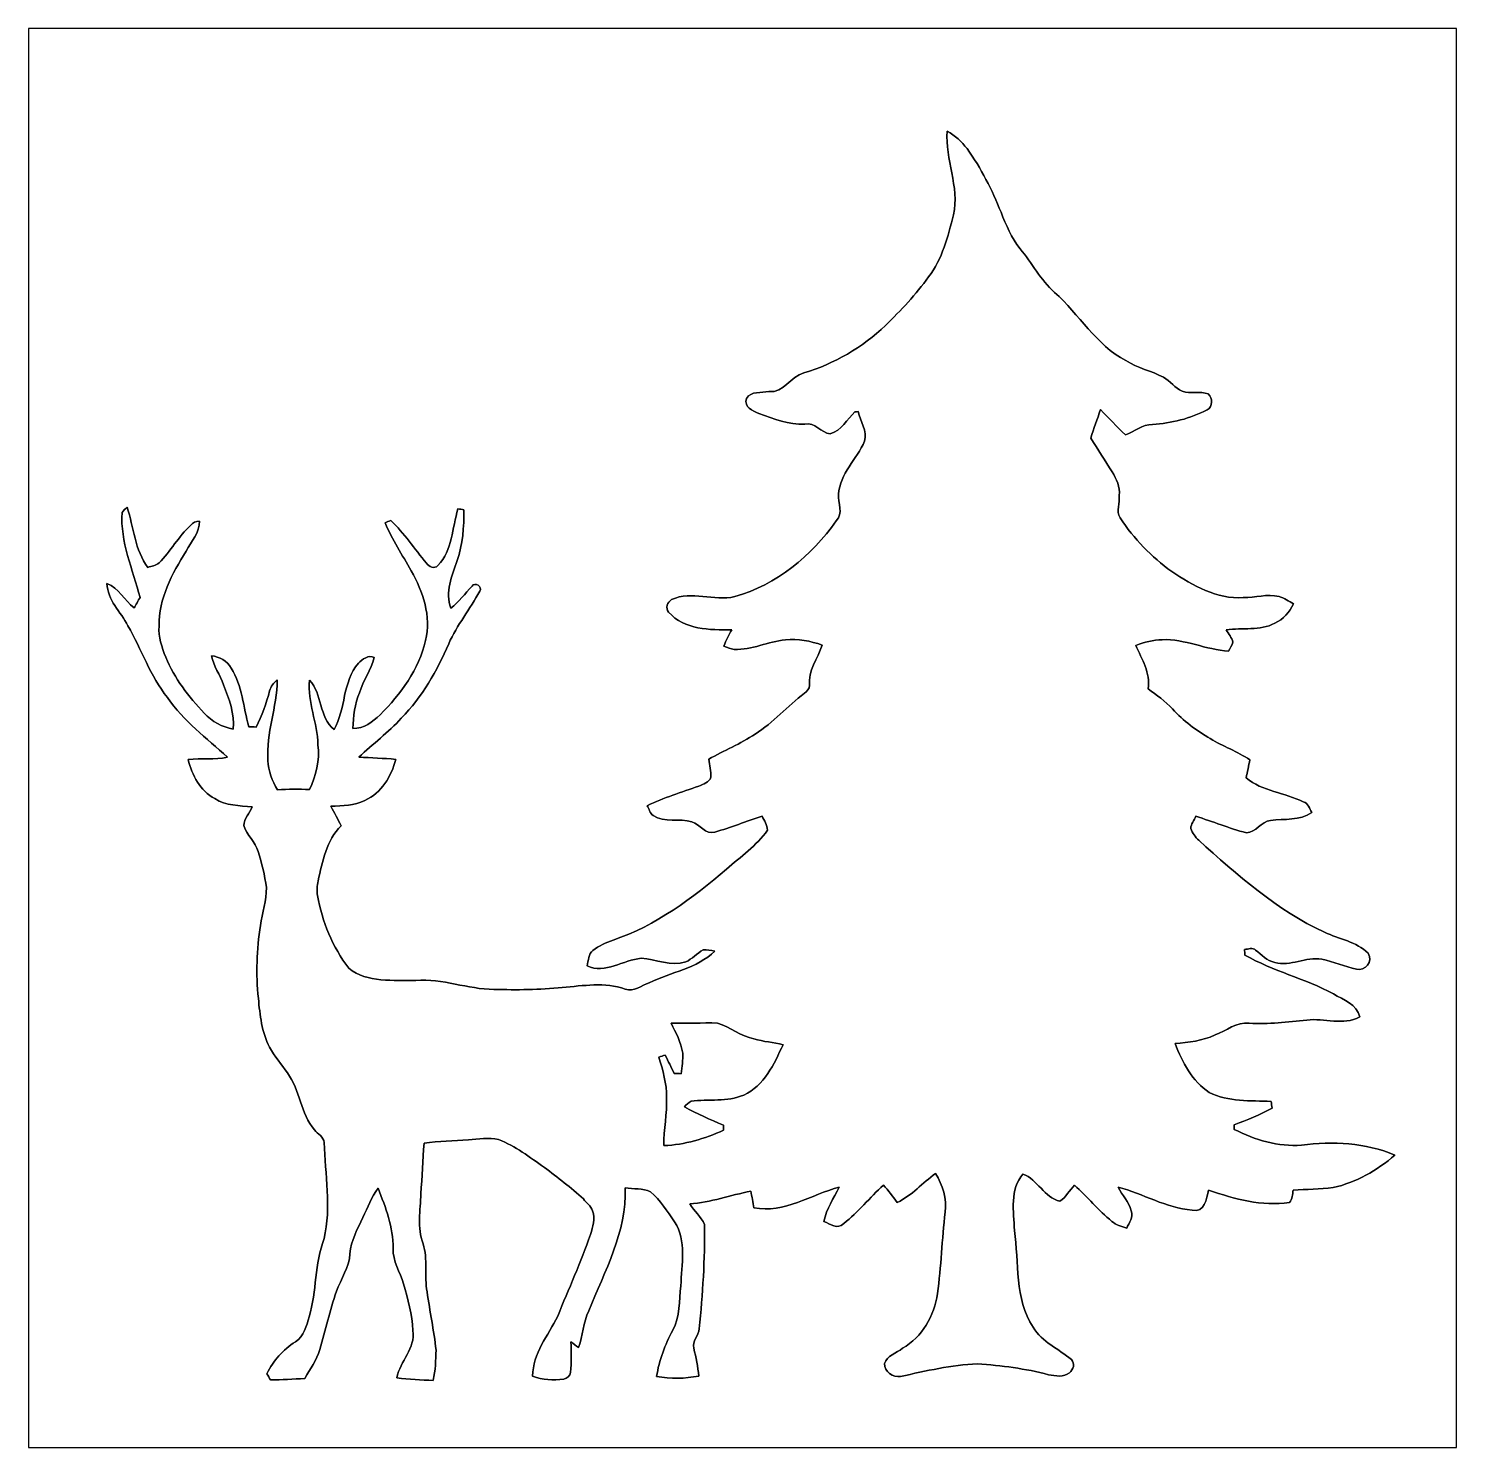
# Model space of a CAD drawing. Header units: centimetres. Extents: x -16.8 to 16.8, y -16.7 to 16.7.
import ezdxf

# ---------------------------------------------------------------- set-up
doc = ezdxf.new("R2010")
doc.units = ezdxf.units.CM
doc.header["$MEASUREMENT"] = 0
doc.layers.add('Layer 1', color=7, linetype='Continuous')

msp = doc.modelspace()

# ---------------------------------------------------------------- linework, layer by layer
at = {"layer": 'Layer 1', "color": 7}
for points, knots in [([(-16.77458, 16.66875), (-16.77458, 16.66875), (16.77458, 16.66875), (16.77458, 16.66875), (16.77458, 16.66875), (16.77458, 16.66875), (16.77458, -16.66875), (16.77458, -16.66875), (16.77458, -16.66875), (16.77458, -16.66875), (-16.77458, -16.66875), (-16.77458, -16.66875), (-16.77458, -16.66875), (-16.77458, -16.66875), (-16.77458, 16.66875), (-16.77458, 16.66875), (-16.77458, 16.66875), (-16.77458, 16.66875), (-16.77458, 16.66875), (-16.77458, 16.66875)], [0, 0, 0, 0, 0.16666667, 0.16666667, 0.16666667, 0.16666667, 0.33333333, 0.33333333, 0.33333333, 0.33333333, 0.5, 0.5, 0.5, 0.5, 0.66666667, 0.66666667, 0.66666667, 0.66666667, 1, 1, 1, 1]), ([(4.81048, 14.25787), (4.75121, 13.59394), (5.10469, 12.95717), (4.96006, 12.29078), (4.96006, 12.29078), (4.82388, 11.78525), (4.69547, 11.25784), (4.37374, 10.83275), (4.37374, 10.83275), (4.06964, 10.42494), (3.72639, 10.0457), (3.35915, 9.69363), (3.35915, 9.69363), (2.8194, 9.17504), (2.15583, 8.79299), (1.44004, 8.57638), (1.44004, 8.57638), (1.12395, 8.49806), (0.97649, 8.09907), (0.6163, 8.1407), (0.6163, 8.1407), (0.44485, 8.10507), (0.20214, 8.15799), (0.09596, 7.97842), (0.09596, 7.97842), (0.02399, 7.77275), (0.24201, 7.68491), (0.38629, 7.62353), (0.38629, 7.62353), (0.73519, 7.50182), (1.08691, 7.35224), (1.46473, 7.37482), (1.46473, 7.37482), (1.70921, 7.42809), (1.83868, 7.16351), (2.05916, 7.14975), (2.05916, 7.14975), (2.32516, 7.21042), (2.45816, 7.49159), (2.64195, 7.6648), (2.64195, 7.6648), (2.66065, 7.66586), (2.69804, 7.66833), (2.71674, 7.66939), (2.71674, 7.66939), (2.77072, 7.43726), (2.93194, 7.21501), (2.86914, 6.97054), (2.86914, 6.97054), (2.68182, 6.54756), (2.28882, 6.21489), (2.2546, 5.72982), (2.2546, 5.72982), (2.23555, 5.52344), (2.37984, 5.27438), (2.20133, 5.10117), (2.20133, 5.10117), (1.62666, 4.27919), (0.7941, 3.59551), (-0.18203, 3.32176), (-0.18203, 3.32176), (-0.67134, 3.20216), (-1.19063, 3.47663), (-1.66476, 3.25155), (-1.66476, 3.25155), (-1.76248, 3.19405), (-1.82069, 3.05012), (-1.73496, 2.95698), (-1.73496, 2.95698), (-1.37019, 2.53612), (-0.76306, 2.53753), (-0.25365, 2.54529), (-0.25365, 2.54529), (-0.32068, 2.4197), (-0.38735, 2.29376), (-0.43498, 2.159), (-0.43498, 2.159), (-0.35595, 2.12901), (-0.27799, 2.08739), (-0.19226, 2.07998), (-0.19226, 2.07998), (0.2219, 2.06551), (0.60007, 2.2673), (1.00683, 2.30752), (1.00683, 2.30752), (1.30069, 2.32904), (1.59808, 2.28459), (1.87396, 2.18087), (1.87396, 2.18087), (1.7653, 1.86584), (1.53705, 1.5815), (1.57233, 1.23084), (1.57233, 1.23084), (1.57762, 1.15041), (1.50883, 1.0982), (1.45415, 1.05163), (1.45415, 1.05163), (1.05198, 0.75177), (0.72637, 0.35736), (0.29598, 0.09384), (0.29598, 0.09384), (-0.0448, -0.14393), (-0.43603, -0.29069), (-0.7934, -0.49953), (-0.7934, -0.49953), (-0.77964, -0.63994), (-0.73131, -0.78105), (-0.74295, -0.92357), (-0.74295, -0.92357), (-0.78669, -1.04069), (-0.92146, -1.08268), (-1.02553, -1.1303), (-1.02553, -1.1303), (-1.43334, -1.27741), (-1.85244, -1.39912), (-2.2412, -1.59385), (-2.2412, -1.59385), (-2.19393, -1.65911), (-2.17876, -1.77236), (-2.10114, -1.81998), (-2.10114, -1.81998), (-1.82492, -1.99037), (-1.48625, -1.8863), (-1.18745, -1.96744), (-1.18745, -1.96744), (-1.00083, -2.03059), (-0.86713, -2.27542), (-0.64982, -2.21121), (-0.64982, -2.21121), (-0.27552, -2.10326), (0.08714, -1.95651), (0.45826, -1.83762), (0.45826, -1.83762), (0.51788, -1.93922), (0.57185, -2.04435), (0.58632, -2.16429), (0.58632, -2.16429), (0.33091, -2.5333), (-0.0448, -2.78624), (-0.3743, -3.08222), (-0.3743, -3.08222), (-1.17404, -3.76202), (-2.03764, -4.41078), (-3.04236, -4.75015), (-3.04236, -4.75015), (-3.20781, -4.80942), (-3.37467, -4.87892), (-3.51261, -4.98969), (-3.51261, -4.98969), (-3.62268, -5.074), (-3.61562, -5.23452), (-3.6516, -5.3527), (-3.6516, -5.3527), (-3.22898, -5.55378), (-2.79929, -5.21088), (-2.38054, -5.17666), (-2.38054, -5.17666), (-2.03235, -5.20136), (-1.68346, -5.36998), (-1.33315, -5.26274), (-1.33315, -5.26274), (-1.18392, -5.18654), (-1.06715, -5.06307), (-0.92569, -4.97628), (-0.92569, -4.97628), (-0.83503, -4.97134), (-0.74189, -4.99428), (-0.65088, -5.00662), (-0.65088, -5.00662), (-1.07068, -5.41937), (-1.67852, -5.49981), (-2.19075, -5.74957), (-2.19075, -5.74957), (-2.37419, -5.81413), (-2.55341, -5.9757), (-2.7559, -5.89739), (-2.7559, -5.89739), (-3.23321, -5.73088), (-3.74403, -5.8233), (-4.23474, -5.85929), (-4.23474, -5.85929), (-4.76744, -5.91996), (-5.30437, -5.92032), (-5.83918, -5.90691), (-5.83918, -5.90691), (-6.45901, -5.90515), (-7.04921, -5.64444), (-7.67292, -5.69736), (-7.67292, -5.69736), (-8.1975, -5.67902), (-8.81309, -5.76792), (-9.2523, -5.40738), (-9.2523, -5.40738), (-9.62978, -4.91137), (-9.88131, -4.31659), (-9.98326, -3.70134), (-9.98326, -3.70134), (-10.00584, -3.58846), (-9.99031, -3.47063), (-9.97232, -3.35915), (-9.97232, -3.35915), (-9.86614, -2.89983), (-9.779, -2.40383), (-9.42693, -2.06022), (-9.42693, -2.06022), (-9.50807, -1.90853), (-9.59414, -1.75966), (-9.66858, -1.60479), (-9.66858, -1.60479), (-9.39941, -1.58679), (-9.11543, -1.59773), (-8.8706, -1.46685), (-8.8706, -1.46685), (-8.48113, -1.29575), (-8.25253, -0.89676), (-8.14423, -0.5013), (-8.14423, -0.5013), (-8.4328, -0.47484), (-8.72243, -0.46778), (-9.01136, -0.45014), (-9.01136, -0.45014), (-8.68892, -0.13476), (-8.31674, 0.12771), (-8.01793, 0.46849), (-8.01793, 0.46849), (-7.52722, 0.96308), (-7.17973, 1.57974), (-6.90351, 2.21439), (-6.90351, 2.21439), (-6.70736, 2.65395), (-6.39798, 3.03036), (-6.17432, 3.45334), (-6.17432, 3.45334), (-6.09424, 3.556), (-6.29426, 3.67559), (-6.35494, 3.5687), (-6.35494, 3.5687), (-6.52039, 3.39513), (-6.66221, 3.19864), (-6.85236, 3.04871), (-6.85236, 3.04871), (-6.98853, 3.42441), (-6.83084, 3.81494), (-6.70772, 4.16983), (-6.70772, 4.16983), (-6.56731, 4.55083), (-6.54297, 4.96217), (-6.54791, 5.36469), (-6.54791, 5.36469), (-6.59412, 5.37069), (-6.63963, 5.37669), (-6.68549, 5.38233), (-6.68549, 5.38233), (-6.82166, 4.93324), (-6.81637, 4.41149), (-7.15539, 4.05059), (-7.15539, 4.05059), (-7.24323, 3.96487), (-7.36424, 4.02449), (-7.42703, 4.10774), (-7.42703, 4.10774), (-7.70643, 4.44324), (-7.94738, 4.81154), (-8.26558, 5.11316), (-8.26558, 5.11316), (-8.30968, 5.09341), (-8.35343, 5.07294), (-8.39682, 5.05248), (-8.39682, 5.05248), (-8.23066, 4.65878), (-7.99465, 4.30107), (-7.78404, 3.93065), (-7.78404, 3.93065), (-7.50746, 3.43782), (-7.30885, 2.85891), (-7.44502, 2.29129), (-7.44502, 2.29129), (-7.60483, 1.61149), (-8.02993, 1.03011), (-8.51606, 0.54363), (-8.51606, 0.54363), (-8.69491, 0.38135), (-8.89459, 0.21414), (-9.15247, 0.22296), (-9.15247, 0.22296), (-9.14329, 0.50906), (-9.11437, 0.79939), (-8.99971, 1.06504), (-8.99971, 1.06504), (-8.91258, 1.35184), (-8.72243, 1.59773), (-8.65188, 1.88877), (-8.65188, 1.88877), (-8.78452, 1.9685), (-8.93233, 1.84644), (-9.02476, 1.75754), (-9.02476, 1.75754), (-9.40047, 1.31904), (-9.31968, 0.68368), (-9.59732, 0.19791), (-9.59732, 0.19791), (-9.95292, 0.49424), (-9.86931, 1.03399), (-10.17164, 1.3589), (-10.17164, 1.3589), (-10.22879, 0.84384), (-9.98396, 0.35278), (-9.97514, -0.15981), (-9.97514, -0.15981), (-9.92893, -0.52458), (-10.01924, -0.88512), (-10.17058, -1.21391), (-10.17058, -1.21391), (-10.42282, -1.1998), (-10.67506, -1.19733), (-10.92729, -1.21744), (-10.92729, -1.21744), (-11.04512, -1.00506), (-11.14425, -0.77541), (-11.15131, -0.52846), (-11.15131, -0.52846), (-11.19787, 0.11395), (-10.93188, 0.72496), (-10.93258, 1.36419), (-10.93258, 1.36419), (-11.00878, 1.29152), (-11.08639, 1.21144), (-11.11074, 1.10525), (-11.11074, 1.10525), (-11.18588, 0.81209), (-11.28889, 0.52599), (-11.42929, 0.25718), (-11.42929, 0.25718), (-11.48609, 0.26035), (-11.54254, 0.26282), (-11.59933, 0.26529), (-11.59933, 0.26529), (-11.72916, 0.72496), (-11.75597, 1.22661), (-12.0142, 1.63936), (-12.0142, 1.63936), (-12.10733, 1.81363), (-12.29043, 1.90747), (-12.47916, 1.93111), (-12.47916, 1.93111), (-12.4273, 1.68734), (-12.2749, 1.48308), (-12.192, 1.2506), (-12.192, 1.2506), (-12.06394, 0.91722), (-11.92706, 0.57044), (-11.96658, 0.20567), (-11.96658, 0.20567), (-12.22693, 0.25823), (-12.46646, 0.387), (-12.64744, 0.58138), (-12.64744, 0.58138), (-13.00868, 0.97367), (-13.35052, 1.40088), (-13.55231, 1.89936), (-13.55231, 1.89936), (-13.63768, 2.13395), (-13.7354, 2.37349), (-13.7093, 2.62855), (-13.7093, 2.62855), (-13.71706, 3.27484), (-13.4045, 3.8608), (-13.06901, 4.39103), (-13.06901, 4.39103), (-12.95823, 4.6168), (-12.74904, 4.82635), (-12.75927, 5.09517), (-12.75927, 5.09517), (-12.83829, 5.08952), (-12.91802, 5.06201), (-12.96741, 4.99533), (-12.96741, 4.99533), (-13.25174, 4.73357), (-13.43731, 4.38714), (-13.70965, 4.11445), (-13.70965, 4.11445), (-13.77774, 4.0446), (-13.88921, 4.04601), (-13.97035, 4.00473), (-13.97035, 4.00473), (-14.27868, 4.41748), (-14.30302, 4.95018), (-14.46001, 5.42466), (-14.46001, 5.42466), (-14.50128, 5.38445), (-14.54644, 5.34741), (-14.57854, 5.29907), (-14.57854, 5.29907), (-14.62299, 4.60375), (-14.32419, 3.95958), (-14.15591, 3.30129), (-14.15591, 3.30129), (-14.19084, 3.24026), (-14.26069, 3.11856), (-14.29561, 3.05788), (-14.29561, 3.05788), (-14.51892, 3.23603), (-14.66039, 3.52037), (-14.93203, 3.63361), (-14.93203, 3.63361), (-14.92426, 3.24238), (-14.60853, 2.96228), (-14.43919, 2.63666), (-14.43919, 2.63666), (-14.12311, 2.07857), (-13.91179, 1.45979), (-13.51315, 0.94933), (-13.51315, 0.94933), (-13.13251, 0.39864), (-12.58888, -0.00176), (-12.10134, -0.44909), (-12.10134, -0.44909), (-12.4019, -0.52352), (-12.71834, -0.46743), (-13.02385, -0.50518), (-13.02385, -0.50518), (-12.92931, -0.87171), (-12.74586, -1.24284), (-12.39414, -1.42346), (-12.39414, -1.42346), (-12.14049, -1.59808), (-11.81594, -1.58362), (-11.52172, -1.61854), (-11.52172, -1.61854), (-11.58593, -1.76283), (-11.70623, -1.89512), (-11.71575, -2.05881), (-11.71575, -2.05881), (-11.64131, -2.28), (-11.45293, -2.44334), (-11.38061, -2.66629), (-11.38061, -2.66629), (-11.29171, -2.94252), (-11.22504, -3.22721), (-11.18764, -3.51508), (-11.18764, -3.51508), (-11.18482, -3.81741), (-11.28254, -4.10739), (-11.32699, -4.40373), (-11.32699, -4.40373), (-11.41342, -4.97064), (-11.43494, -5.54849), (-11.37497, -6.11964), (-11.37497, -6.11964), (-11.33687, -6.51016), (-11.29771, -6.91127), (-11.11321, -7.26546), (-11.11321, -7.26546), (-10.99326, -7.47924), (-10.83733, -7.67009), (-10.69305, -7.8673), (-10.69305, -7.8673), (-10.39107, -8.26946), (-10.39389, -8.8265), (-10.05346, -9.20609), (-10.05346, -9.20609), (-9.98502, -9.30522), (-9.83509, -9.37013), (-9.83051, -9.50524), (-9.83051, -9.50524), (-9.80581, -10.25525), (-9.65694, -11.02078), (-9.83192, -11.76232), (-9.83192, -11.76232), (-10.05064, -12.35251), (-10.00584, -12.99563), (-10.18011, -13.59676), (-10.18011, -13.59676), (-10.24608, -13.80949), (-10.29688, -14.06102), (-10.50608, -14.18449), (-10.50608, -14.18449), (-10.79288, -14.37111), (-11.02148, -14.62934), (-11.17388, -14.93555), (-11.17388, -14.93555), (-11.14637, -14.98459), (-11.11885, -15.03398), (-11.09133, -15.08337), (-11.09133, -15.08337), (-10.82252, -15.07596), (-10.5537, -15.06573), (-10.28559, -15.04632), (-10.28559, -15.04632), (-10.15683, -14.82619), (-9.99984, -14.61805), (-9.93387, -14.36758), (-9.93387, -14.36758), (-9.79382, -13.91461), (-9.69716, -13.44824), (-9.53982, -13.00057), (-9.53982, -13.00057), (-9.43469, -12.70635), (-9.2396, -12.44036), (-9.22232, -12.11933), (-9.22232, -12.11933), (-9.2008, -11.81065), (-9.04946, -11.53724), (-8.91893, -11.26419), (-8.91893, -11.26419), (-8.80604, -11.03277), (-8.71608, -10.78759), (-8.56368, -10.57804), (-8.56368, -10.57804), (-8.38024, -11.02783), (-8.20455, -11.49809), (-8.20843, -11.99092), (-8.20843, -11.99092), (-8.22184, -12.29148), (-8.04369, -12.54725), (-7.96396, -12.82665), (-7.96396, -12.82665), (-7.86412, -13.18331), (-7.75864, -13.54526), (-7.74524, -13.91779), (-7.74524, -13.91779), (-7.67927, -14.34218), (-8.04616, -14.63746), (-8.11918, -15.03186), (-8.11918, -15.03186), (-7.83731, -15.07737), (-7.55086, -15.08019), (-7.26616, -15.09324), (-7.26616, -15.09324), (-7.21466, -14.85935), (-7.20831, -14.6177), (-7.19914, -14.37993), (-7.19914, -14.37993), (-7.2517, -13.92273), (-7.34554, -13.47117), (-7.4108, -13.01574), (-7.4108, -13.01574), (-7.47677, -12.64109), (-7.38611, -12.25021), (-7.50676, -11.88297), (-7.50676, -11.88297), (-7.64434, -11.50338), (-7.57026, -11.09874), (-7.5565, -10.70751), (-7.5565, -10.70751), (-7.52828, -10.31064), (-7.51699, -9.9127), (-7.48101, -9.51618), (-7.48101, -9.51618), (-7.13564, -9.46785), (-6.78603, -9.46785), (-6.43855, -9.43751), (-6.43855, -9.43751), (-6.20395, -9.4234), (-5.96336, -9.37895), (-5.73052, -9.43716), (-5.73052, -9.43716), (-5.33365, -9.58427), (-5.00098, -9.85414), (-4.6542, -10.08874), (-4.6542, -10.08874), (-4.3434, -10.32827), (-4.0259, -10.56181), (-3.73944, -10.83134), (-3.73944, -10.83134), (-3.66501, -10.91812), (-3.56164, -10.99502), (-3.52425, -11.10897), (-3.52425, -11.10897), (-3.4477, -11.29383), (-3.51931, -11.48539), (-3.57152, -11.6653), (-3.57152, -11.6653), (-3.79977, -12.31582), (-4.08376, -12.94518), (-4.34128, -13.58441), (-4.34128, -13.58441), (-4.56565, -14.04338), (-4.92689, -14.45542), (-4.93148, -14.99447), (-4.93148, -14.99447), (-4.70006, -15.08054), (-4.44535, -15.10242), (-4.20158, -15.0622), (-4.20158, -15.0622), (-4.12256, -15.04915), (-4.04283, -14.992), (-4.04107, -14.90521), (-4.04107, -14.90521), (-4.01496, -14.66674), (-4.03049, -14.4272), (-4.02978, -14.18837), (-4.02978, -14.18837), (-3.97051, -14.23211), (-3.9116, -14.27656), (-3.85163, -14.32066), (-3.85163, -14.32066), (-3.74826, -14.03985), (-3.74615, -13.73117), (-3.61386, -13.45988), (-3.61386, -13.45988), (-3.24132, -12.53031), (-2.71321, -11.60145), (-2.75943, -10.56711), (-2.75943, -10.56711), (-2.56081, -10.60309), (-2.34386, -10.57804), (-2.15829, -10.66059), (-2.15829, -10.66059), (-1.93146, -10.85956), (-1.76918, -11.12308), (-1.59526, -11.36721), (-1.59526, -11.36721), (-1.30739, -11.81911), (-1.43545, -12.37121), (-1.44851, -12.87039), (-1.44851, -12.87039), (-1.48766, -13.21999), (-1.46368, -13.59888), (-1.64006, -13.91673), (-1.64006, -13.91673), (-1.81681, -14.25716), (-1.96462, -14.61805), (-2.01718, -15.00046), (-2.01718, -15.00046), (-1.69122, -15.06537), (-1.3529, -15.04915), (-1.02588, -14.99482), (-1.02588, -14.99482), (-1.05234, -14.77327), (-1.09044, -14.55385), (-1.14618, -14.33795), (-1.14618, -14.33795), (-1.18851, -14.17179), (-1.03293, -14.0402), (-1.01671, -13.88075), (-1.01671, -13.88075), (-0.93274, -13.06618), (-0.88477, -12.24597), (-0.88971, -11.42753), (-0.88971, -11.42753), (-0.98037, -11.25044), (-1.13277, -11.1125), (-1.24072, -10.94634), (-1.24072, -10.94634), (-0.74859, -10.91177), (-0.28222, -10.7442), (0.1965, -10.64542), (0.1965, -10.64542), (0.2219, -10.77666), (0.24412, -10.90824), (0.26776, -11.04053), (0.26776, -11.04053), (0.97825, -11.17071), (1.61396, -10.73009), (2.27401, -10.55123), (2.27401, -10.55123), (2.13678, -10.81088), (1.97414, -11.06452), (1.91452, -11.35662), (1.91452, -11.35662), (2.05916, -11.41942), (2.23344, -11.55912), (2.37702, -11.40672), (2.37702, -11.40672), (2.71956, -11.14143), (2.9912, -10.79535), (3.31188, -10.50431), (3.31188, -10.50431), (3.42935, -10.63272), (3.53131, -10.77348), (3.63749, -10.91142), (3.63749, -10.91142), (3.98004, -10.74949), (4.23051, -10.44998), (4.53566, -10.23303), (4.53566, -10.23303), (4.69724, -10.50396), (4.81295, -10.82146), (4.76179, -11.14143), (4.76179, -11.14143), (4.68524, -11.77749), (4.66901, -12.41954), (4.58152, -13.05454), (4.58152, -13.05454), (4.50497, -13.57418), (4.22557, -14.0776), (3.75673, -14.33865), (3.75673, -14.33865), (3.61879, -14.45577), (3.39266, -14.50516), (3.33622, -14.69707), (3.33622, -14.69707), (3.32281, -14.88546), (3.53942, -15.03504), (3.71581, -15.00117), (3.71581, -15.00117), (4.31024, -14.86817), (4.90996, -14.73271), (5.52062, -14.70272), (5.52062, -14.70272), (6.08259, -14.74505), (6.64669, -14.8142), (7.19243, -14.9606), (7.19243, -14.9606), (7.35365, -14.99129), (7.5438, -15.02481), (7.68174, -14.91368), (7.68174, -14.91368), (7.7724, -14.84348), (7.82179, -14.69178), (7.72724, -14.60429), (7.72724, -14.60429), (7.43056, -14.34888), (7.03474, -14.19437), (6.83048, -13.84335), (6.83048, -13.84335), (6.38704, -13.17343), (6.49781, -12.3257), (6.38951, -11.56829), (6.38951, -11.56829), (6.37117, -11.13155), (6.27662, -10.60379), (6.59024, -10.24467), (6.59024, -10.24467), (6.93032, -10.37484), (7.09189, -10.79429), (7.45807, -10.88461), (7.45807, -10.88461), (7.59707, -10.78371), (7.68562, -10.6299), (7.80274, -10.50607), (7.80274, -10.50607), (8.10013, -10.78406), (8.36471, -11.09627), (8.67763, -11.35768), (8.67763, -11.35768), (8.77711, -11.4427), (8.90552, -11.47657), (9.02723, -11.51714), (9.02723, -11.51714), (9.07838, -11.38626), (9.19233, -11.26314), (9.13412, -11.11074), (9.13412, -11.11074), (9.07944, -10.9026), (8.92387, -10.74138), (8.82509, -10.5537), (8.82509, -10.5537), (9.41176, -10.70716), (9.95221, -11.04406), (10.56499, -11.09063), (10.56499, -11.09063), (10.86379, -11.16012), (10.89942, -10.82428), (10.95269, -10.62637), (10.95269, -10.62637), (11.56159, -10.82569), (12.20294, -11.01619), (12.85064, -10.91001), (12.85064, -10.91001), (12.9226, -10.83416), (12.92013, -10.72268), (12.94059, -10.62672), (12.94059, -10.62672), (13.25245, -10.59568), (13.56783, -10.60909), (13.87863, -10.56358), (13.87863, -10.56358), (14.41697, -10.44187), (14.91156, -10.15965), (15.32678, -9.80123), (15.32678, -9.80123), (14.64028, -9.5063), (13.86805, -9.46856), (13.13533, -9.56522), (13.13533, -9.56522), (12.58217, -9.61319), (12.04136, -9.43857), (11.55136, -9.19621), (11.55136, -9.19621), (11.55241, -9.16869), (11.55418, -9.11366), (11.55524, -9.08614), (11.55524, -9.08614), (11.85721, -8.97255), (12.15813, -8.85296), (12.44247, -8.69844), (12.44247, -8.69844), (12.43471, -8.64447), (12.4273, -8.59084), (12.42025, -8.53757), (12.42025, -8.53757), (11.93271, -8.5157), (11.41448, -8.55557), (10.96751, -8.32908), (10.96751, -8.32908), (10.56146, -8.06803), (10.33815, -7.61541), (10.16459, -7.1815), (10.16459, -7.1815), (10.4835, -7.14728), (10.80841, -7.1187), (11.10227, -6.97724), (11.10227, -6.97724), (11.37073, -6.88728), (11.60321, -6.65868), (11.90413, -6.70207), (11.90413, -6.70207), (12.35745, -6.72077), (12.80901, -6.68267), (13.25845, -6.62587), (13.25845, -6.62587), (13.67155, -6.57789), (14.11464, -6.76487), (14.50269, -6.55496), (14.50269, -6.55496), (14.42861, -6.25404), (14.12169, -6.15244), (13.88322, -6.0138), (13.88322, -6.0138), (13.21576, -5.64974), (12.46293, -5.4797), (11.80359, -5.10011), (11.80359, -5.10011), (11.80147, -5.06659), (11.79759, -5.00027), (11.79548, -4.96676), (11.79548, -4.96676), (11.88085, -4.96252), (11.98421, -4.91525), (12.05583, -4.98334), (12.05583, -4.98334), (12.19729, -5.09023), (12.32182, -5.23734), (12.50562, -5.27332), (12.50562, -5.27332), (12.87498, -5.37386), (13.23657, -5.13503), (13.60876, -5.19677), (13.60876, -5.19677), (13.8871, -5.25321), (14.1478, -5.3721), (14.42473, -5.43419), (14.42473, -5.43419), (14.62476, -5.47264), (14.8336, -5.26097), (14.69778, -5.05883), (14.69778, -5.05883), (14.42297, -4.78402), (14.01657, -4.71981), (13.67226, -4.56494), (13.67226, -4.56494), (12.55501, -4.04424), (11.62791, -3.21804), (10.71845, -2.40383), (10.71845, -2.40383), (10.64013, -2.32516), (10.57522, -2.23132), (10.53218, -2.12937), (10.53218, -2.12937), (10.53712, -2.02177), (10.6105, -1.93287), (10.65142, -1.83727), (10.65142, -1.83727), (11.04759, -1.96674), (11.4367, -2.11878), (11.83922, -2.2285), (11.83922, -2.2285), (12.06147, -2.21544), (12.18424, -1.96638), (12.40437, -1.93604), (12.40437, -1.93604), (12.73422, -1.89724), (13.08735, -1.94839), (13.37874, -1.74801), (13.37874, -1.74801), (13.31595, -1.66194), (13.29443, -1.53247), (13.1766, -1.50142), (13.1766, -1.50142), (12.74374, -1.28023), (12.21528, -1.25448), (11.83217, -0.93698), (11.83217, -0.93698), (11.86533, -0.79587), (11.89531, -0.6537), (11.91966, -0.51047), (11.91966, -0.51047), (11.6265, -0.31397), (11.29101, -0.19861), (10.9915, -0.01411), (10.9915, -0.01411), (10.66236, 0.17251), (10.36073, 0.4064), (10.10179, 0.68263), (10.10179, 0.68263), (9.93352, 0.86642), (9.72926, 1.01141), (9.52817, 1.1557), (9.52817, 1.1557), (9.59026, 1.53247), (9.38318, 1.84856), (9.24101, 2.17629), (9.24101, 2.17629), (9.44069, 2.24543), (9.646, 2.30823), (9.85979, 2.31034), (9.85979, 2.31034), (10.39601, 2.32833), (10.8899, 2.07327), (11.42118, 2.04188), (11.42118, 2.04188), (11.45752, 2.11032), (11.50091, 2.17629), (11.52419, 2.25072), (11.52419, 2.25072), (11.49809, 2.35832), (11.41906, 2.44404), (11.36615, 2.53929), (11.36615, 2.53929), (11.74503, 2.60103), (12.15637, 2.50366), (12.50456, 2.69981), (12.50456, 2.69981), (12.70847, 2.78236), (12.84817, 2.96122), (12.94836, 3.15066), (12.94836, 3.15066), (12.83441, 3.20922), (12.73104, 3.29142), (12.60651, 3.32423), (12.60651, 3.32423), (12.32676, 3.39796), (12.04595, 3.29001), (11.76479, 3.30024), (11.76479, 3.30024), (11.14284, 3.25438), (10.58369, 3.58528), (10.08415, 3.91195), (10.08415, 3.91195), (9.6139, 4.25803), (9.19127, 4.67995), (8.87448, 5.17208), (8.87448, 5.17208), (8.77147, 5.32977), (8.87236, 5.52662), (8.84978, 5.69771), (8.84978, 5.69771), (8.8773, 5.8988), (8.78593, 6.08471), (8.68574, 6.25087), (8.68574, 6.25087), (8.51923, 6.51651), (8.34743, 6.77757), (8.18374, 7.04462), (8.18374, 7.04462), (8.24865, 7.27216), (8.33931, 7.49159), (8.40916, 7.71737), (8.40916, 7.71737), (8.6046, 7.52016), (8.79193, 7.31485), (8.99583, 7.12576), (8.99583, 7.12576), (9.21244, 7.19631), (9.39447, 7.37164), (9.6333, 7.36529), (9.6333, 7.36529), (10.07674, 7.39704), (10.52124, 7.50323), (10.9153, 7.71243), (10.9153, 7.71243), (11.05852, 7.78122), (11.04688, 7.98795), (10.9414, 8.0839), (10.9414, 8.0839), (10.74667, 8.16116), (10.52795, 8.07226), (10.33216, 8.14846), (10.33216, 8.14846), (10.16106, 8.22396), (10.05522, 8.39011), (9.89083, 8.47478), (9.89083, 8.47478), (9.60755, 8.63), (9.28123, 8.68715), (9.00959, 8.86672), (9.00959, 8.86672), (8.30439, 9.2329), (7.91069, 9.95751), (7.33143, 10.47115), (7.33143, 10.47115), (7.00264, 10.76396), (6.80226, 11.16224), (6.52145, 11.49491), (6.52145, 11.49491), (6.31366, 11.74679), (6.19689, 12.05512), (6.07377, 12.35322), (6.07377, 12.35322), (5.86387, 12.87851), (5.6074, 13.38827), (5.27544, 13.84794), (5.27544, 13.84794), (5.1495, 14.01339), (4.99251, 14.15697), (4.81048, 14.25787)], [0, 0, 0, 0, 0.00395257, 0.00395257, 0.00395257, 0.00395257, 0.00790514, 0.00790514, 0.00790514, 0.00790514, 0.01185771, 0.01185771, 0.01185771, 0.01185771, 0.01581028, 0.01581028, 0.01581028, 0.01581028, 0.01976285, 0.01976285, 0.01976285, 0.01976285, 0.02371542, 0.02371542, 0.02371542, 0.02371542, 0.02766798, 0.02766798, 0.02766798, 0.02766798, 0.03162055, 0.03162055, 0.03162055, 0.03162055, 0.03557312, 0.03557312, 0.03557312, 0.03557312, 0.03952569, 0.03952569, 0.03952569, 0.03952569, 0.04347826, 0.04347826, 0.04347826, 0.04347826, 0.04743083, 0.04743083, 0.04743083, 0.04743083, 0.0513834, 0.0513834, 0.0513834, 0.0513834, 0.05533597, 0.05533597, 0.05533597, 0.05533597, 0.05928854, 0.05928854, 0.05928854, 0.05928854, 0.06324111, 0.06324111, 0.06324111, 0.06324111, 0.06719368, 0.06719368, 0.06719368, 0.06719368, 0.07114625, 0.07114625, 0.07114625, 0.07114625, 0.07509881, 0.07509881, 0.07509881, 0.07509881, 0.07905138, 0.07905138, 0.07905138, 0.07905138, 0.08300395, 0.08300395, 0.08300395, 0.08300395, 0.08695652, 0.08695652, 0.08695652, 0.08695652, 0.09090909, 0.09090909, 0.09090909, 0.09090909, 0.09486166, 0.09486166, 0.09486166, 0.09486166, 0.09881423, 0.09881423, 0.09881423, 0.09881423, 0.1027668, 0.1027668, 0.1027668, 0.1027668, 0.10671937, 0.10671937, 0.10671937, 0.10671937, 0.11067194, 0.11067194, 0.11067194, 0.11067194, 0.11462451, 0.11462451, 0.11462451, 0.11462451, 0.11857708, 0.11857708, 0.11857708, 0.11857708, 0.12252964, 0.12252964, 0.12252964, 0.12252964, 0.12648221, 0.12648221, 0.12648221, 0.12648221, 0.13043478, 0.13043478, 0.13043478, 0.13043478, 0.13438735, 0.13438735, 0.13438735, 0.13438735, 0.13833992, 0.13833992, 0.13833992, 0.13833992, 0.14229249, 0.14229249, 0.14229249, 0.14229249, 0.14624506, 0.14624506, 0.14624506, 0.14624506, 0.15019763, 0.15019763, 0.15019763, 0.15019763, 0.1541502, 0.1541502, 0.1541502, 0.1541502, 0.15810277, 0.15810277, 0.15810277, 0.15810277, 0.16205534, 0.16205534, 0.16205534, 0.16205534, 0.16600791, 0.16600791, 0.16600791, 0.16600791, 0.16996047, 0.16996047, 0.16996047, 0.16996047, 0.17391304, 0.17391304, 0.17391304, 0.17391304, 0.17786561, 0.17786561, 0.17786561, 0.17786561, 0.18181818, 0.18181818, 0.18181818, 0.18181818, 0.18577075, 0.18577075, 0.18577075, 0.18577075, 0.18972332, 0.18972332, 0.18972332, 0.18972332, 0.19367589, 0.19367589, 0.19367589, 0.19367589, 0.19762846, 0.19762846, 0.19762846, 0.19762846, 0.20158103, 0.20158103, 0.20158103, 0.20158103, 0.2055336, 0.2055336, 0.2055336, 0.2055336, 0.20948617, 0.20948617, 0.20948617, 0.20948617, 0.21343874, 0.21343874, 0.21343874, 0.21343874, 0.2173913, 0.2173913, 0.2173913, 0.2173913, 0.22134387, 0.22134387, 0.22134387, 0.22134387, 0.22529644, 0.22529644, 0.22529644, 0.22529644, 0.22924901, 0.22924901, 0.22924901, 0.22924901, 0.23320158, 0.23320158, 0.23320158, 0.23320158, 0.23715415, 0.23715415, 0.23715415, 0.23715415, 0.24110672, 0.24110672, 0.24110672, 0.24110672, 0.24505929, 0.24505929, 0.24505929, 0.24505929, 0.24901186, 0.24901186, 0.24901186, 0.24901186, 0.25296443, 0.25296443, 0.25296443, 0.25296443, 0.256917, 0.256917, 0.256917, 0.256917, 0.26086957, 0.26086957, 0.26086957, 0.26086957, 0.26482213, 0.26482213, 0.26482213, 0.26482213, 0.2687747, 0.2687747, 0.2687747, 0.2687747, 0.27272727, 0.27272727, 0.27272727, 0.27272727, 0.27667984, 0.27667984, 0.27667984, 0.27667984, 0.28063241, 0.28063241, 0.28063241, 0.28063241, 0.28458498, 0.28458498, 0.28458498, 0.28458498, 0.28853755, 0.28853755, 0.28853755, 0.28853755, 0.29249012, 0.29249012, 0.29249012, 0.29249012, 0.29644269, 0.29644269, 0.29644269, 0.29644269, 0.30039526, 0.30039526, 0.30039526, 0.30039526, 0.30434783, 0.30434783, 0.30434783, 0.30434783, 0.3083004, 0.3083004, 0.3083004, 0.3083004, 0.31225296, 0.31225296, 0.31225296, 0.31225296, 0.31620553, 0.31620553, 0.31620553, 0.31620553, 0.3201581, 0.3201581, 0.3201581, 0.3201581, 0.32411067, 0.32411067, 0.32411067, 0.32411067, 0.32806324, 0.32806324, 0.32806324, 0.32806324, 0.33201581, 0.33201581, 0.33201581, 0.33201581, 0.33596838, 0.33596838, 0.33596838, 0.33596838, 0.33992095, 0.33992095, 0.33992095, 0.33992095, 0.34387352, 0.34387352, 0.34387352, 0.34387352, 0.34782609, 0.34782609, 0.34782609, 0.34782609, 0.35177866, 0.35177866, 0.35177866, 0.35177866, 0.35573123, 0.35573123, 0.35573123, 0.35573123, 0.35968379, 0.35968379, 0.35968379, 0.35968379, 0.36363636, 0.36363636, 0.36363636, 0.36363636, 0.36758893, 0.36758893, 0.36758893, 0.36758893, 0.3715415, 0.3715415, 0.3715415, 0.3715415, 0.37549407, 0.37549407, 0.37549407, 0.37549407, 0.37944664, 0.37944664, 0.37944664, 0.37944664, 0.38339921, 0.38339921, 0.38339921, 0.38339921, 0.38735178, 0.38735178, 0.38735178, 0.38735178, 0.39130435, 0.39130435, 0.39130435, 0.39130435, 0.39525692, 0.39525692, 0.39525692, 0.39525692, 0.39920949, 0.39920949, 0.39920949, 0.39920949, 0.40316206, 0.40316206, 0.40316206, 0.40316206, 0.40711462, 0.40711462, 0.40711462, 0.40711462, 0.41106719, 0.41106719, 0.41106719, 0.41106719, 0.41501976, 0.41501976, 0.41501976, 0.41501976, 0.41897233, 0.41897233, 0.41897233, 0.41897233, 0.4229249, 0.4229249, 0.4229249, 0.4229249, 0.42687747, 0.42687747, 0.42687747, 0.42687747, 0.43083004, 0.43083004, 0.43083004, 0.43083004, 0.43478261, 0.43478261, 0.43478261, 0.43478261, 0.43873518, 0.43873518, 0.43873518, 0.43873518, 0.44268775, 0.44268775, 0.44268775, 0.44268775, 0.44664032, 0.44664032, 0.44664032, 0.44664032, 0.45059289, 0.45059289, 0.45059289, 0.45059289, 0.45454545, 0.45454545, 0.45454545, 0.45454545, 0.45849802, 0.45849802, 0.45849802, 0.45849802, 0.46245059, 0.46245059, 0.46245059, 0.46245059, 0.46640316, 0.46640316, 0.46640316, 0.46640316, 0.47035573, 0.47035573, 0.47035573, 0.47035573, 0.4743083, 0.4743083, 0.4743083, 0.4743083, 0.47826087, 0.47826087, 0.47826087, 0.47826087, 0.48221344, 0.48221344, 0.48221344, 0.48221344, 0.48616601, 0.48616601, 0.48616601, 0.48616601, 0.49011858, 0.49011858, 0.49011858, 0.49011858, 0.49407115, 0.49407115, 0.49407115, 0.49407115, 0.49802372, 0.49802372, 0.49802372, 0.49802372, 0.50197628, 0.50197628, 0.50197628, 0.50197628, 0.50592885, 0.50592885, 0.50592885, 0.50592885, 0.50988142, 0.50988142, 0.50988142, 0.50988142, 0.51383399, 0.51383399, 0.51383399, 0.51383399, 0.51778656, 0.51778656, 0.51778656, 0.51778656, 0.52173913, 0.52173913, 0.52173913, 0.52173913, 0.5256917, 0.5256917, 0.5256917, 0.5256917, 0.52964427, 0.52964427, 0.52964427, 0.52964427, 0.53359684, 0.53359684, 0.53359684, 0.53359684, 0.53754941, 0.53754941, 0.53754941, 0.53754941, 0.54150198, 0.54150198, 0.54150198, 0.54150198, 0.54545455, 0.54545455, 0.54545455, 0.54545455, 0.54940711, 0.54940711, 0.54940711, 0.54940711, 0.55335968, 0.55335968, 0.55335968, 0.55335968, 0.55731225, 0.55731225, 0.55731225, 0.55731225, 0.56126482, 0.56126482, 0.56126482, 0.56126482, 0.56521739, 0.56521739, 0.56521739, 0.56521739, 0.56916996, 0.56916996, 0.56916996, 0.56916996, 0.57312253, 0.57312253, 0.57312253, 0.57312253, 0.5770751, 0.5770751, 0.5770751, 0.5770751, 0.58102767, 0.58102767, 0.58102767, 0.58102767, 0.58498024, 0.58498024, 0.58498024, 0.58498024, 0.58893281, 0.58893281, 0.58893281, 0.58893281, 0.59288538, 0.59288538, 0.59288538, 0.59288538, 0.59683794, 0.59683794, 0.59683794, 0.59683794, 0.60079051, 0.60079051, 0.60079051, 0.60079051, 0.60474308, 0.60474308, 0.60474308, 0.60474308, 0.60869565, 0.60869565, 0.60869565, 0.60869565, 0.61264822, 0.61264822, 0.61264822, 0.61264822, 0.61660079, 0.61660079, 0.61660079, 0.61660079, 0.62055336, 0.62055336, 0.62055336, 0.62055336, 0.62450593, 0.62450593, 0.62450593, 0.62450593, 0.6284585, 0.6284585, 0.6284585, 0.6284585, 0.63241107, 0.63241107, 0.63241107, 0.63241107, 0.63636364, 0.63636364, 0.63636364, 0.63636364, 0.64031621, 0.64031621, 0.64031621, 0.64031621, 0.64426877, 0.64426877, 0.64426877, 0.64426877, 0.64822134, 0.64822134, 0.64822134, 0.64822134, 0.65217391, 0.65217391, 0.65217391, 0.65217391, 0.65612648, 0.65612648, 0.65612648, 0.65612648, 0.66007905, 0.66007905, 0.66007905, 0.66007905, 0.66403162, 0.66403162, 0.66403162, 0.66403162, 0.66798419, 0.66798419, 0.66798419, 0.66798419, 0.67193676, 0.67193676, 0.67193676, 0.67193676, 0.67588933, 0.67588933, 0.67588933, 0.67588933, 0.6798419, 0.6798419, 0.6798419, 0.6798419, 0.68379447, 0.68379447, 0.68379447, 0.68379447, 0.68774704, 0.68774704, 0.68774704, 0.68774704, 0.6916996, 0.6916996, 0.6916996, 0.6916996, 0.69565217, 0.69565217, 0.69565217, 0.69565217, 0.69960474, 0.69960474, 0.69960474, 0.69960474, 0.70355731, 0.70355731, 0.70355731, 0.70355731, 0.70750988, 0.70750988, 0.70750988, 0.70750988, 0.71146245, 0.71146245, 0.71146245, 0.71146245, 0.71541502, 0.71541502, 0.71541502, 0.71541502, 0.71936759, 0.71936759, 0.71936759, 0.71936759, 0.72332016, 0.72332016, 0.72332016, 0.72332016, 0.72727273, 0.72727273, 0.72727273, 0.72727273, 0.7312253, 0.7312253, 0.7312253, 0.7312253, 0.73517787, 0.73517787, 0.73517787, 0.73517787, 0.73913043, 0.73913043, 0.73913043, 0.73913043, 0.743083, 0.743083, 0.743083, 0.743083, 0.74703557, 0.74703557, 0.74703557, 0.74703557, 0.75098814, 0.75098814, 0.75098814, 0.75098814, 0.75494071, 0.75494071, 0.75494071, 0.75494071, 0.75889328, 0.75889328, 0.75889328, 0.75889328, 0.76284585, 0.76284585, 0.76284585, 0.76284585, 0.76679842, 0.76679842, 0.76679842, 0.76679842, 0.77075099, 0.77075099, 0.77075099, 0.77075099, 0.77470356, 0.77470356, 0.77470356, 0.77470356, 0.77865613, 0.77865613, 0.77865613, 0.77865613, 0.7826087, 0.7826087, 0.7826087, 0.7826087, 0.78656126, 0.78656126, 0.78656126, 0.78656126, 0.79051383, 0.79051383, 0.79051383, 0.79051383, 0.7944664, 0.7944664, 0.7944664, 0.7944664, 0.79841897, 0.79841897, 0.79841897, 0.79841897, 0.80237154, 0.80237154, 0.80237154, 0.80237154, 0.80632411, 0.80632411, 0.80632411, 0.80632411, 0.81027668, 0.81027668, 0.81027668, 0.81027668, 0.81422925, 0.81422925, 0.81422925, 0.81422925, 0.81818182, 0.81818182, 0.81818182, 0.81818182, 0.82213439, 0.82213439, 0.82213439, 0.82213439, 0.82608696, 0.82608696, 0.82608696, 0.82608696, 0.83003953, 0.83003953, 0.83003953, 0.83003953, 0.83399209, 0.83399209, 0.83399209, 0.83399209, 0.83794466, 0.83794466, 0.83794466, 0.83794466, 0.84189723, 0.84189723, 0.84189723, 0.84189723, 0.8458498, 0.8458498, 0.8458498, 0.8458498, 0.84980237, 0.84980237, 0.84980237, 0.84980237, 0.85375494, 0.85375494, 0.85375494, 0.85375494, 0.85770751, 0.85770751, 0.85770751, 0.85770751, 0.86166008, 0.86166008, 0.86166008, 0.86166008, 0.86561265, 0.86561265, 0.86561265, 0.86561265, 0.86956522, 0.86956522, 0.86956522, 0.86956522, 0.87351779, 0.87351779, 0.87351779, 0.87351779, 0.87747036, 0.87747036, 0.87747036, 0.87747036, 0.88142292, 0.88142292, 0.88142292, 0.88142292, 0.88537549, 0.88537549, 0.88537549, 0.88537549, 0.88932806, 0.88932806, 0.88932806, 0.88932806, 0.89328063, 0.89328063, 0.89328063, 0.89328063, 0.8972332, 0.8972332, 0.8972332, 0.8972332, 0.90118577, 0.90118577, 0.90118577, 0.90118577, 0.90513834, 0.90513834, 0.90513834, 0.90513834, 0.90909091, 0.90909091, 0.90909091, 0.90909091, 0.91304348, 0.91304348, 0.91304348, 0.91304348, 0.91699605, 0.91699605, 0.91699605, 0.91699605, 0.92094862, 0.92094862, 0.92094862, 0.92094862, 0.92490119, 0.92490119, 0.92490119, 0.92490119, 0.92885375, 0.92885375, 0.92885375, 0.92885375, 0.93280632, 0.93280632, 0.93280632, 0.93280632, 0.93675889, 0.93675889, 0.93675889, 0.93675889, 0.94071146, 0.94071146, 0.94071146, 0.94071146, 0.94466403, 0.94466403, 0.94466403, 0.94466403, 0.9486166, 0.9486166, 0.9486166, 0.9486166, 0.95256917, 0.95256917, 0.95256917, 0.95256917, 0.95652174, 0.95652174, 0.95652174, 0.95652174, 0.96047431, 0.96047431, 0.96047431, 0.96047431, 0.96442688, 0.96442688, 0.96442688, 0.96442688, 0.96837945, 0.96837945, 0.96837945, 0.96837945, 0.97233202, 0.97233202, 0.97233202, 0.97233202, 0.97628458, 0.97628458, 0.97628458, 0.97628458, 0.98023715, 0.98023715, 0.98023715, 0.98023715, 0.98418972, 0.98418972, 0.98418972, 0.98418972, 0.98814229, 0.98814229, 0.98814229, 0.98814229, 0.99209486, 0.99209486, 0.99209486, 0.99209486, 1, 1, 1, 1]), ([(-1.67958, -6.6989), (-1.3148, -6.7123), (-0.94968, -6.68796), (-0.58455, -6.69819), (-0.58455, -6.69819), (-0.29281, -6.80014), (-0.04092, -7.00229), (0.26529, -7.06896), (0.26529, -7.06896), (0.4893, -7.13669), (0.72531, -7.14939), (0.9525, -7.20549), (0.9525, -7.20549), (0.74189, -7.65845), (0.514, -8.17386), (0.02893, -8.38906), (0.02893, -8.38906), (-0.35948, -8.55909), (-0.80116, -8.47866), (-1.20932, -8.53475), (-1.20932, -8.53475), (-1.27282, -8.56192), (-1.31586, -8.61977), (-1.36454, -8.66634), (-1.36454, -8.66634), (-1.06751, -8.82862), (-0.76094, -8.97255), (-0.44485, -9.09391), (-0.44485, -9.09391), (-0.4445, -9.13483), (-0.44415, -9.1761), (-0.44379, -9.21773), (-0.44379, -9.21773), (-0.88724, -9.41317), (-1.35819, -9.55957), (-1.84609, -9.57756), (-1.84609, -9.57756), (-1.85491, -9.19974), (-1.76812, -8.82685), (-1.78541, -8.44867), (-1.78541, -8.44867), (-1.77553, -8.12059), (-1.87572, -7.80591), (-1.96568, -7.49512), (-1.96568, -7.49512), (-1.91594, -7.48065), (-1.86619, -7.46619), (-1.8161, -7.45243), (-1.8161, -7.45243), (-1.74272, -7.59425), (-1.67605, -7.73853), (-1.6062, -7.88247), (-1.6062, -7.88247), (-1.55152, -7.88388), (-1.49648, -7.88599), (-1.44145, -7.88811), (-1.44145, -7.88811), (-1.41781, -7.72689), (-1.40088, -7.56285), (-1.40511, -7.40128), (-1.40511, -7.40128), (-1.43863, -7.14763), (-1.57057, -6.92467), (-1.67958, -6.6989)], [0, 0, 0, 0, 0.05882353, 0.05882353, 0.05882353, 0.05882353, 0.11764706, 0.11764706, 0.11764706, 0.11764706, 0.17647059, 0.17647059, 0.17647059, 0.17647059, 0.23529412, 0.23529412, 0.23529412, 0.23529412, 0.29411765, 0.29411765, 0.29411765, 0.29411765, 0.35294118, 0.35294118, 0.35294118, 0.35294118, 0.41176471, 0.41176471, 0.41176471, 0.41176471, 0.47058824, 0.47058824, 0.47058824, 0.47058824, 0.52941176, 0.52941176, 0.52941176, 0.52941176, 0.58823529, 0.58823529, 0.58823529, 0.58823529, 0.64705882, 0.64705882, 0.64705882, 0.64705882, 0.70588235, 0.70588235, 0.70588235, 0.70588235, 0.76470588, 0.76470588, 0.76470588, 0.76470588, 0.82352941, 0.82352941, 0.82352941, 0.82352941, 0.88235294, 0.88235294, 0.88235294, 0.88235294, 1, 1, 1, 1])]:
    msp.add_open_spline(points, degree=3, knots=knots, dxfattribs=at)
at = {"layer": 'Layer 1', "color": 250}
for points, knots in [([(4.81048, 14.25787), (4.99251, 14.15697), (5.1495, 14.01339), (5.27544, 13.84794), (5.27544, 13.84794), (5.6074, 13.38827), (5.86387, 12.87851), (6.07377, 12.35322), (6.07377, 12.35322), (6.19689, 12.05512), (6.31366, 11.74679), (6.52145, 11.49491), (6.52145, 11.49491), (6.80226, 11.16224), (7.00264, 10.76396), (7.33143, 10.47115), (7.33143, 10.47115), (7.91069, 9.95751), (8.30439, 9.2329), (9.00959, 8.86672), (9.00959, 8.86672), (9.28123, 8.68715), (9.60755, 8.63), (9.89083, 8.47478), (9.89083, 8.47478), (10.05522, 8.39011), (10.16106, 8.22396), (10.33216, 8.14846), (10.33216, 8.14846), (10.52795, 8.07226), (10.74667, 8.16116), (10.9414, 8.0839), (10.9414, 8.0839), (11.04688, 7.98795), (11.05852, 7.78122), (10.9153, 7.71243), (10.9153, 7.71243), (10.52124, 7.50323), (10.07674, 7.39704), (9.6333, 7.36529), (9.6333, 7.36529), (9.39447, 7.37164), (9.21244, 7.19631), (8.99583, 7.12576), (8.99583, 7.12576), (8.79193, 7.31485), (8.6046, 7.52016), (8.40916, 7.71737), (8.40916, 7.71737), (8.33931, 7.49159), (8.24865, 7.27216), (8.18374, 7.04462), (8.18374, 7.04462), (8.34743, 6.77757), (8.51923, 6.51651), (8.68574, 6.25087), (8.68574, 6.25087), (8.78593, 6.08471), (8.8773, 5.8988), (8.84978, 5.69771), (8.84978, 5.69771), (8.87236, 5.52662), (8.77147, 5.32977), (8.87448, 5.17208), (8.87448, 5.17208), (9.19127, 4.67995), (9.6139, 4.25803), (10.08415, 3.91195), (10.08415, 3.91195), (10.58369, 3.58528), (11.14284, 3.25438), (11.76479, 3.30024), (11.76479, 3.30024), (12.04595, 3.29001), (12.32676, 3.39796), (12.60651, 3.32423), (12.60651, 3.32423), (12.73104, 3.29142), (12.83441, 3.20922), (12.94836, 3.15066), (12.94836, 3.15066), (12.84817, 2.96122), (12.70847, 2.78236), (12.50456, 2.69981), (12.50456, 2.69981), (12.15637, 2.50366), (11.74503, 2.60103), (11.36615, 2.53929), (11.36615, 2.53929), (11.41906, 2.44404), (11.49809, 2.35832), (11.52419, 2.25072), (11.52419, 2.25072), (11.50091, 2.17629), (11.45752, 2.11032), (11.42118, 2.04188), (11.42118, 2.04188), (10.8899, 2.07327), (10.39601, 2.32833), (9.85979, 2.31034), (9.85979, 2.31034), (9.646, 2.30823), (9.44069, 2.24543), (9.24101, 2.17629), (9.24101, 2.17629), (9.38318, 1.84856), (9.59026, 1.53247), (9.52817, 1.1557), (9.52817, 1.1557), (9.72926, 1.01141), (9.93352, 0.86642), (10.10179, 0.68263), (10.10179, 0.68263), (10.36073, 0.4064), (10.66236, 0.17251), (10.9915, -0.01411), (10.9915, -0.01411), (11.29101, -0.19861), (11.6265, -0.31397), (11.91966, -0.51047), (11.91966, -0.51047), (11.89531, -0.6537), (11.86533, -0.79587), (11.83217, -0.93698), (11.83217, -0.93698), (12.21528, -1.25448), (12.74374, -1.28023), (13.1766, -1.50142), (13.1766, -1.50142), (13.29443, -1.53247), (13.31595, -1.66194), (13.37874, -1.74801), (13.37874, -1.74801), (13.08735, -1.94839), (12.73422, -1.89724), (12.40437, -1.93604), (12.40437, -1.93604), (12.18424, -1.96638), (12.06147, -2.21544), (11.83922, -2.2285), (11.83922, -2.2285), (11.4367, -2.11878), (11.04759, -1.96674), (10.65142, -1.83727), (10.65142, -1.83727), (10.6105, -1.93287), (10.53712, -2.02177), (10.53218, -2.12937), (10.53218, -2.12937), (10.57522, -2.23132), (10.64013, -2.32516), (10.71845, -2.40383), (10.71845, -2.40383), (11.62791, -3.21804), (12.55501, -4.04424), (13.67226, -4.56494), (13.67226, -4.56494), (14.01657, -4.71981), (14.42297, -4.78402), (14.69778, -5.05883), (14.69778, -5.05883), (14.8336, -5.26097), (14.62476, -5.47264), (14.42473, -5.43419), (14.42473, -5.43419), (14.1478, -5.3721), (13.8871, -5.25321), (13.60876, -5.19677), (13.60876, -5.19677), (13.23657, -5.13503), (12.87498, -5.37386), (12.50562, -5.27332), (12.50562, -5.27332), (12.32182, -5.23734), (12.19729, -5.09023), (12.05583, -4.98334), (12.05583, -4.98334), (11.98421, -4.91525), (11.88085, -4.96252), (11.79548, -4.96676), (11.79548, -4.96676), (11.79759, -5.00027), (11.80147, -5.06659), (11.80359, -5.10011), (11.80359, -5.10011), (12.46293, -5.4797), (13.21576, -5.64974), (13.88322, -6.0138), (13.88322, -6.0138), (14.12169, -6.15244), (14.42861, -6.25404), (14.50269, -6.55496), (14.50269, -6.55496), (14.11464, -6.76487), (13.67155, -6.57789), (13.25845, -6.62587), (13.25845, -6.62587), (12.80901, -6.68267), (12.35745, -6.72077), (11.90413, -6.70207), (11.90413, -6.70207), (11.60321, -6.65868), (11.37073, -6.88728), (11.10227, -6.97724), (11.10227, -6.97724), (10.80841, -7.1187), (10.4835, -7.14728), (10.16459, -7.1815), (10.16459, -7.1815), (10.33815, -7.61541), (10.56146, -8.06803), (10.96751, -8.32908), (10.96751, -8.32908), (11.41448, -8.55557), (11.93271, -8.5157), (12.42025, -8.53757), (12.42025, -8.53757), (12.4273, -8.59084), (12.43471, -8.64447), (12.44247, -8.69844), (12.44247, -8.69844), (12.15813, -8.85296), (11.85721, -8.97255), (11.55524, -9.08614), (11.55524, -9.08614), (11.55418, -9.11366), (11.55241, -9.16869), (11.55136, -9.19621), (11.55136, -9.19621), (12.04136, -9.43857), (12.58217, -9.61319), (13.13533, -9.56522), (13.13533, -9.56522), (13.86805, -9.46856), (14.64028, -9.5063), (15.32678, -9.80123), (15.32678, -9.80123), (14.91156, -10.15965), (14.41697, -10.44187), (13.87863, -10.56358), (13.87863, -10.56358), (13.56783, -10.60909), (13.25245, -10.59568), (12.94059, -10.62672), (12.94059, -10.62672), (12.92013, -10.72268), (12.9226, -10.83416), (12.85064, -10.91001), (12.85064, -10.91001), (12.20294, -11.01619), (11.56159, -10.82569), (10.95269, -10.62637), (10.95269, -10.62637), (10.89942, -10.82428), (10.86379, -11.16012), (10.56499, -11.09063), (10.56499, -11.09063), (9.95221, -11.04406), (9.41176, -10.70716), (8.82509, -10.5537), (8.82509, -10.5537), (8.92387, -10.74138), (9.07944, -10.9026), (9.13412, -11.11074), (9.13412, -11.11074), (9.19233, -11.26314), (9.07838, -11.38626), (9.02723, -11.51714), (9.02723, -11.51714), (8.90552, -11.47657), (8.77711, -11.4427), (8.67763, -11.35768), (8.67763, -11.35768), (8.36471, -11.09627), (8.10013, -10.78406), (7.80274, -10.50607), (7.80274, -10.50607), (7.68562, -10.6299), (7.59707, -10.78371), (7.45807, -10.88461), (7.45807, -10.88461), (7.09189, -10.79429), (6.93032, -10.37484), (6.59024, -10.24467), (6.59024, -10.24467), (6.27662, -10.60379), (6.37117, -11.13155), (6.38951, -11.56829), (6.38951, -11.56829), (6.49781, -12.3257), (6.38704, -13.17343), (6.83048, -13.84335), (6.83048, -13.84335), (7.03474, -14.19437), (7.43056, -14.34888), (7.72724, -14.60429), (7.72724, -14.60429), (7.82179, -14.69178), (7.7724, -14.84348), (7.68174, -14.91368), (7.68174, -14.91368), (7.5438, -15.02481), (7.35365, -14.99129), (7.19243, -14.9606), (7.19243, -14.9606), (6.64669, -14.8142), (6.08259, -14.74505), (5.52062, -14.70272), (5.52062, -14.70272), (4.90996, -14.73271), (4.31024, -14.86817), (3.71581, -15.00117), (3.71581, -15.00117), (3.53942, -15.03504), (3.32281, -14.88546), (3.33622, -14.69707), (3.33622, -14.69707), (3.39266, -14.50516), (3.61879, -14.45577), (3.75673, -14.33865), (3.75673, -14.33865), (4.22557, -14.0776), (4.50497, -13.57418), (4.58152, -13.05454), (4.58152, -13.05454), (4.66901, -12.41954), (4.68524, -11.77749), (4.76179, -11.14143), (4.76179, -11.14143), (4.81295, -10.82146), (4.69724, -10.50396), (4.53566, -10.23303), (4.53566, -10.23303), (4.23051, -10.44998), (3.98004, -10.74949), (3.63749, -10.91142), (3.63749, -10.91142), (3.53131, -10.77348), (3.42935, -10.63272), (3.31188, -10.50431), (3.31188, -10.50431), (2.9912, -10.79535), (2.71956, -11.14143), (2.37702, -11.40672), (2.37702, -11.40672), (2.23344, -11.55912), (2.05916, -11.41942), (1.91452, -11.35662), (1.91452, -11.35662), (1.97414, -11.06452), (2.13678, -10.81088), (2.27401, -10.55123), (2.27401, -10.55123), (1.61396, -10.73009), (0.97825, -11.17071), (0.26776, -11.04053), (0.26776, -11.04053), (0.24412, -10.90824), (0.2219, -10.77666), (0.1965, -10.64542), (0.1965, -10.64542), (-0.28222, -10.7442), (-0.74859, -10.91177), (-1.24072, -10.94634), (-1.24072, -10.94634), (-1.13277, -11.1125), (-0.98037, -11.25044), (-0.88971, -11.42753), (-0.88971, -11.42753), (-0.88477, -12.24597), (-0.93274, -13.06618), (-1.01671, -13.88075), (-1.01671, -13.88075), (-1.03293, -14.0402), (-1.18851, -14.17179), (-1.14618, -14.33795), (-1.14618, -14.33795), (-1.09044, -14.55385), (-1.05234, -14.77327), (-1.02588, -14.99482), (-1.02588, -14.99482), (-1.3529, -15.04915), (-1.69122, -15.06537), (-2.01718, -15.00046), (-2.01718, -15.00046), (-1.96462, -14.61805), (-1.81681, -14.25716), (-1.64006, -13.91673), (-1.64006, -13.91673), (-1.46368, -13.59888), (-1.48766, -13.21999), (-1.44851, -12.87039), (-1.44851, -12.87039), (-1.43545, -12.37121), (-1.30739, -11.81911), (-1.59526, -11.36721), (-1.59526, -11.36721), (-1.76918, -11.12308), (-1.93146, -10.85956), (-2.15829, -10.66059), (-2.15829, -10.66059), (-2.34386, -10.57804), (-2.56081, -10.60309), (-2.75943, -10.56711), (-2.75943, -10.56711), (-2.71321, -11.60145), (-3.24132, -12.53031), (-3.61386, -13.45988), (-3.61386, -13.45988), (-3.74615, -13.73117), (-3.74826, -14.03985), (-3.85163, -14.32066), (-3.85163, -14.32066), (-3.9116, -14.27656), (-3.97051, -14.23211), (-4.02978, -14.18837), (-4.02978, -14.18837), (-4.03049, -14.4272), (-4.01496, -14.66674), (-4.04107, -14.90521), (-4.04107, -14.90521), (-4.04283, -14.992), (-4.12256, -15.04915), (-4.20158, -15.0622), (-4.20158, -15.0622), (-4.44535, -15.10242), (-4.70006, -15.08054), (-4.93148, -14.99447), (-4.93148, -14.99447), (-4.92689, -14.45542), (-4.56565, -14.04338), (-4.34128, -13.58441), (-4.34128, -13.58441), (-4.08376, -12.94518), (-3.79977, -12.31582), (-3.57152, -11.6653), (-3.57152, -11.6653), (-3.51931, -11.48539), (-3.4477, -11.29383), (-3.52425, -11.10897), (-3.52425, -11.10897), (-3.56164, -10.99502), (-3.66501, -10.91812), (-3.73944, -10.83134), (-3.73944, -10.83134), (-4.0259, -10.56181), (-4.3434, -10.32827), (-4.6542, -10.08874), (-4.6542, -10.08874), (-5.00098, -9.85414), (-5.33365, -9.58427), (-5.73052, -9.43716), (-5.73052, -9.43716), (-5.96336, -9.37895), (-6.20395, -9.4234), (-6.43855, -9.43751), (-6.43855, -9.43751), (-6.78603, -9.46785), (-7.13564, -9.46785), (-7.48101, -9.51618), (-7.48101, -9.51618), (-7.51699, -9.9127), (-7.52828, -10.31064), (-7.5565, -10.70751), (-7.5565, -10.70751), (-7.57026, -11.09874), (-7.64434, -11.50338), (-7.50676, -11.88297), (-7.50676, -11.88297), (-7.38611, -12.25021), (-7.47677, -12.64109), (-7.4108, -13.01574), (-7.4108, -13.01574), (-7.34554, -13.47117), (-7.2517, -13.92273), (-7.19914, -14.37993), (-7.19914, -14.37993), (-7.20831, -14.6177), (-7.21466, -14.85935), (-7.26616, -15.09324), (-7.26616, -15.09324), (-7.55086, -15.08019), (-7.83731, -15.07737), (-8.11918, -15.03186), (-8.11918, -15.03186), (-8.04616, -14.63746), (-7.67927, -14.34218), (-7.74524, -13.91779), (-7.74524, -13.91779), (-7.75864, -13.54526), (-7.86412, -13.18331), (-7.96396, -12.82665), (-7.96396, -12.82665), (-8.04369, -12.54725), (-8.22184, -12.29148), (-8.20843, -11.99092), (-8.20843, -11.99092), (-8.20455, -11.49809), (-8.38024, -11.02783), (-8.56368, -10.57804), (-8.56368, -10.57804), (-8.71608, -10.78759), (-8.80604, -11.03277), (-8.91893, -11.26419), (-8.91893, -11.26419), (-9.04946, -11.53724), (-9.2008, -11.81065), (-9.22232, -12.11933), (-9.22232, -12.11933), (-9.2396, -12.44036), (-9.43469, -12.70635), (-9.53982, -13.00057), (-9.53982, -13.00057), (-9.69716, -13.44824), (-9.79382, -13.91461), (-9.93387, -14.36758), (-9.93387, -14.36758), (-9.99984, -14.61805), (-10.15683, -14.82619), (-10.28559, -15.04632), (-10.28559, -15.04632), (-10.5537, -15.06573), (-10.82252, -15.07596), (-11.09133, -15.08337), (-11.09133, -15.08337), (-11.11885, -15.03398), (-11.14637, -14.98459), (-11.17388, -14.93555), (-11.17388, -14.93555), (-11.02148, -14.62934), (-10.79288, -14.37111), (-10.50608, -14.18449), (-10.50608, -14.18449), (-10.29688, -14.06102), (-10.24608, -13.80949), (-10.18011, -13.59676), (-10.18011, -13.59676), (-10.00584, -12.99563), (-10.05064, -12.35251), (-9.83192, -11.76232), (-9.83192, -11.76232), (-9.65694, -11.02078), (-9.80581, -10.25525), (-9.83051, -9.50524), (-9.83051, -9.50524), (-9.83509, -9.37013), (-9.98502, -9.30522), (-10.05346, -9.20609), (-10.05346, -9.20609), (-10.39389, -8.8265), (-10.39107, -8.26946), (-10.69305, -7.8673), (-10.69305, -7.8673), (-10.83733, -7.67009), (-10.99326, -7.47924), (-11.11321, -7.26546), (-11.11321, -7.26546), (-11.29771, -6.91127), (-11.33687, -6.51016), (-11.37497, -6.11964), (-11.37497, -6.11964), (-11.43494, -5.54849), (-11.41342, -4.97064), (-11.32699, -4.40373), (-11.32699, -4.40373), (-11.28254, -4.10739), (-11.18482, -3.81741), (-11.18764, -3.51508), (-11.18764, -3.51508), (-11.22504, -3.22721), (-11.29171, -2.94252), (-11.38061, -2.66629), (-11.38061, -2.66629), (-11.45293, -2.44334), (-11.64131, -2.28), (-11.71575, -2.05881), (-11.71575, -2.05881), (-11.70623, -1.89512), (-11.58593, -1.76283), (-11.52172, -1.61854), (-11.52172, -1.61854), (-11.81594, -1.58362), (-12.14049, -1.59808), (-12.39414, -1.42346), (-12.39414, -1.42346), (-12.74586, -1.24284), (-12.92931, -0.87171), (-13.02385, -0.50518), (-13.02385, -0.50518), (-12.71834, -0.46743), (-12.4019, -0.52352), (-12.10134, -0.44909), (-12.10134, -0.44909), (-12.58888, -0.00176), (-13.13251, 0.39864), (-13.51315, 0.94933), (-13.51315, 0.94933), (-13.91179, 1.45979), (-14.12311, 2.07857), (-14.43919, 2.63666), (-14.43919, 2.63666), (-14.60853, 2.96228), (-14.92426, 3.24238), (-14.93203, 3.63361), (-14.93203, 3.63361), (-14.66039, 3.52037), (-14.51892, 3.23603), (-14.29561, 3.05788), (-14.29561, 3.05788), (-14.26069, 3.11856), (-14.19084, 3.24026), (-14.15591, 3.30129), (-14.15591, 3.30129), (-14.32419, 3.95958), (-14.62299, 4.60375), (-14.57854, 5.29907), (-14.57854, 5.29907), (-14.54644, 5.34741), (-14.50128, 5.38445), (-14.46001, 5.42466), (-14.46001, 5.42466), (-14.30302, 4.95018), (-14.27868, 4.41748), (-13.97035, 4.00473), (-13.97035, 4.00473), (-13.88921, 4.04601), (-13.77774, 4.0446), (-13.70965, 4.11445), (-13.70965, 4.11445), (-13.43731, 4.38714), (-13.25174, 4.73357), (-12.96741, 4.99533), (-12.96741, 4.99533), (-12.91802, 5.06201), (-12.83829, 5.08952), (-12.75927, 5.09517), (-12.75927, 5.09517), (-12.74904, 4.82635), (-12.95823, 4.6168), (-13.06901, 4.39103), (-13.06901, 4.39103), (-13.4045, 3.8608), (-13.71706, 3.27484), (-13.7093, 2.62855), (-13.7093, 2.62855), (-13.7354, 2.37349), (-13.63768, 2.13395), (-13.55231, 1.89936), (-13.55231, 1.89936), (-13.35052, 1.40088), (-13.00868, 0.97367), (-12.64744, 0.58138), (-12.64744, 0.58138), (-12.46646, 0.387), (-12.22693, 0.25823), (-11.96658, 0.20567), (-11.96658, 0.20567), (-11.92706, 0.57044), (-12.06394, 0.91722), (-12.192, 1.2506), (-12.192, 1.2506), (-12.2749, 1.48308), (-12.4273, 1.68734), (-12.47916, 1.93111), (-12.47916, 1.93111), (-12.29043, 1.90747), (-12.10733, 1.81363), (-12.0142, 1.63936), (-12.0142, 1.63936), (-11.75597, 1.22661), (-11.72916, 0.72496), (-11.59933, 0.26529), (-11.59933, 0.26529), (-11.54254, 0.26282), (-11.48609, 0.26035), (-11.42929, 0.25718), (-11.42929, 0.25718), (-11.28889, 0.52599), (-11.18588, 0.81209), (-11.11074, 1.10525), (-11.11074, 1.10525), (-11.08639, 1.21144), (-11.00878, 1.29152), (-10.93258, 1.36419), (-10.93258, 1.36419), (-10.93188, 0.72496), (-11.19787, 0.11395), (-11.15131, -0.52846), (-11.15131, -0.52846), (-11.14425, -0.77541), (-11.04512, -1.00506), (-10.92729, -1.21744), (-10.92729, -1.21744), (-10.67506, -1.19733), (-10.42282, -1.1998), (-10.17058, -1.21391), (-10.17058, -1.21391), (-10.01924, -0.88512), (-9.92893, -0.52458), (-9.97514, -0.15981), (-9.97514, -0.15981), (-9.98396, 0.35278), (-10.22879, 0.84384), (-10.17164, 1.3589), (-10.17164, 1.3589), (-9.86931, 1.03399), (-9.95292, 0.49424), (-9.59732, 0.19791), (-9.59732, 0.19791), (-9.31968, 0.68368), (-9.40047, 1.31904), (-9.02476, 1.75754), (-9.02476, 1.75754), (-8.93233, 1.84644), (-8.78452, 1.9685), (-8.65188, 1.88877), (-8.65188, 1.88877), (-8.72243, 1.59773), (-8.91258, 1.35184), (-8.99971, 1.06504), (-8.99971, 1.06504), (-9.11437, 0.79939), (-9.14329, 0.50906), (-9.15247, 0.22296), (-9.15247, 0.22296), (-8.89459, 0.21414), (-8.69491, 0.38135), (-8.51606, 0.54363), (-8.51606, 0.54363), (-8.02993, 1.03011), (-7.60483, 1.61149), (-7.44502, 2.29129), (-7.44502, 2.29129), (-7.30885, 2.85891), (-7.50746, 3.43782), (-7.78404, 3.93065), (-7.78404, 3.93065), (-7.99465, 4.30107), (-8.23066, 4.65878), (-8.39682, 5.05248), (-8.39682, 5.05248), (-8.35343, 5.07294), (-8.30968, 5.09341), (-8.26558, 5.11316), (-8.26558, 5.11316), (-7.94738, 4.81154), (-7.70643, 4.44324), (-7.42703, 4.10774), (-7.42703, 4.10774), (-7.36424, 4.02449), (-7.24323, 3.96487), (-7.15539, 4.05059), (-7.15539, 4.05059), (-6.81637, 4.41149), (-6.82166, 4.93324), (-6.68549, 5.38233), (-6.68549, 5.38233), (-6.63963, 5.37669), (-6.59412, 5.37069), (-6.54791, 5.36469), (-6.54791, 5.36469), (-6.54297, 4.96217), (-6.56731, 4.55083), (-6.70772, 4.16983), (-6.70772, 4.16983), (-6.83084, 3.81494), (-6.98853, 3.42441), (-6.85236, 3.04871), (-6.85236, 3.04871), (-6.66221, 3.19864), (-6.52039, 3.39513), (-6.35494, 3.5687), (-6.35494, 3.5687), (-6.29426, 3.67559), (-6.09424, 3.556), (-6.17432, 3.45334), (-6.17432, 3.45334), (-6.39798, 3.03036), (-6.70736, 2.65395), (-6.90351, 2.21439), (-6.90351, 2.21439), (-7.17973, 1.57974), (-7.52722, 0.96308), (-8.01793, 0.46849), (-8.01793, 0.46849), (-8.31674, 0.12771), (-8.68892, -0.13476), (-9.01136, -0.45014), (-9.01136, -0.45014), (-8.72243, -0.46778), (-8.4328, -0.47484), (-8.14423, -0.5013), (-8.14423, -0.5013), (-8.25253, -0.89676), (-8.48113, -1.29575), (-8.8706, -1.46685), (-8.8706, -1.46685), (-9.11543, -1.59773), (-9.39941, -1.58679), (-9.66858, -1.60479), (-9.66858, -1.60479), (-9.59414, -1.75966), (-9.50807, -1.90853), (-9.42693, -2.06022), (-9.42693, -2.06022), (-9.779, -2.40383), (-9.86614, -2.89983), (-9.97232, -3.35915), (-9.97232, -3.35915), (-9.99031, -3.47063), (-10.00584, -3.58846), (-9.98326, -3.70134), (-9.98326, -3.70134), (-9.88131, -4.31659), (-9.62978, -4.91137), (-9.2523, -5.40738), (-9.2523, -5.40738), (-8.81309, -5.76792), (-8.1975, -5.67902), (-7.67292, -5.69736), (-7.67292, -5.69736), (-7.04921, -5.64444), (-6.45901, -5.90515), (-5.83918, -5.90691), (-5.83918, -5.90691), (-5.30437, -5.92032), (-4.76744, -5.91996), (-4.23474, -5.85929), (-4.23474, -5.85929), (-3.74403, -5.8233), (-3.23321, -5.73088), (-2.7559, -5.89739), (-2.7559, -5.89739), (-2.55341, -5.9757), (-2.37419, -5.81413), (-2.19075, -5.74957), (-2.19075, -5.74957), (-1.67852, -5.49981), (-1.07068, -5.41937), (-0.65088, -5.00662), (-0.65088, -5.00662), (-0.74189, -4.99428), (-0.83503, -4.97134), (-0.92569, -4.97628), (-0.92569, -4.97628), (-1.06715, -5.06307), (-1.18392, -5.18654), (-1.33315, -5.26274), (-1.33315, -5.26274), (-1.68346, -5.36998), (-2.03235, -5.20136), (-2.38054, -5.17666), (-2.38054, -5.17666), (-2.79929, -5.21088), (-3.22898, -5.55378), (-3.6516, -5.3527), (-3.6516, -5.3527), (-3.61562, -5.23452), (-3.62268, -5.074), (-3.51261, -4.98969), (-3.51261, -4.98969), (-3.37467, -4.87892), (-3.20781, -4.80942), (-3.04236, -4.75015), (-3.04236, -4.75015), (-2.03764, -4.41078), (-1.17404, -3.76202), (-0.3743, -3.08222), (-0.3743, -3.08222), (-0.0448, -2.78624), (0.33091, -2.5333), (0.58632, -2.16429), (0.58632, -2.16429), (0.57185, -2.04435), (0.51788, -1.93922), (0.45826, -1.83762), (0.45826, -1.83762), (0.08714, -1.95651), (-0.27552, -2.10326), (-0.64982, -2.21121), (-0.64982, -2.21121), (-0.86713, -2.27542), (-1.00083, -2.03059), (-1.18745, -1.96744), (-1.18745, -1.96744), (-1.48625, -1.8863), (-1.82492, -1.99037), (-2.10114, -1.81998), (-2.10114, -1.81998), (-2.17876, -1.77236), (-2.19393, -1.65911), (-2.2412, -1.59385), (-2.2412, -1.59385), (-1.85244, -1.39912), (-1.43334, -1.27741), (-1.02553, -1.1303), (-1.02553, -1.1303), (-0.92146, -1.08268), (-0.78669, -1.04069), (-0.74295, -0.92357), (-0.74295, -0.92357), (-0.73131, -0.78105), (-0.77964, -0.63994), (-0.7934, -0.49953), (-0.7934, -0.49953), (-0.43603, -0.29069), (-0.0448, -0.14393), (0.29598, 0.09384), (0.29598, 0.09384), (0.72637, 0.35736), (1.05198, 0.75177), (1.45415, 1.05163), (1.45415, 1.05163), (1.50883, 1.0982), (1.57762, 1.15041), (1.57233, 1.23084), (1.57233, 1.23084), (1.53705, 1.5815), (1.7653, 1.86584), (1.87396, 2.18087), (1.87396, 2.18087), (1.59808, 2.28459), (1.30069, 2.32904), (1.00683, 2.30752), (1.00683, 2.30752), (0.60007, 2.2673), (0.2219, 2.06551), (-0.19226, 2.07998), (-0.19226, 2.07998), (-0.27799, 2.08739), (-0.35595, 2.12901), (-0.43498, 2.159), (-0.43498, 2.159), (-0.38735, 2.29376), (-0.32068, 2.4197), (-0.25365, 2.54529), (-0.25365, 2.54529), (-0.76306, 2.53753), (-1.37019, 2.53612), (-1.73496, 2.95698), (-1.73496, 2.95698), (-1.82069, 3.05012), (-1.76248, 3.19405), (-1.66476, 3.25155), (-1.66476, 3.25155), (-1.19063, 3.47663), (-0.67134, 3.20216), (-0.18203, 3.32176), (-0.18203, 3.32176), (0.7941, 3.59551), (1.62666, 4.27919), (2.20133, 5.10117), (2.20133, 5.10117), (2.37984, 5.27438), (2.23555, 5.52344), (2.2546, 5.72982), (2.2546, 5.72982), (2.28882, 6.21489), (2.68182, 6.54756), (2.86914, 6.97054), (2.86914, 6.97054), (2.93194, 7.21501), (2.77072, 7.43726), (2.71674, 7.66939), (2.71674, 7.66939), (2.69804, 7.66833), (2.66065, 7.66586), (2.64195, 7.6648), (2.64195, 7.6648), (2.45816, 7.49159), (2.32516, 7.21042), (2.05916, 7.14975), (2.05916, 7.14975), (1.83868, 7.16351), (1.70921, 7.42809), (1.46473, 7.37482), (1.46473, 7.37482), (1.08691, 7.35224), (0.73519, 7.50182), (0.38629, 7.62353), (0.38629, 7.62353), (0.24201, 7.68491), (0.02399, 7.77275), (0.09596, 7.97842), (0.09596, 7.97842), (0.20214, 8.15799), (0.44485, 8.10507), (0.6163, 8.1407), (0.6163, 8.1407), (0.97649, 8.09907), (1.12395, 8.49806), (1.44004, 8.57638), (1.44004, 8.57638), (2.15583, 8.79299), (2.8194, 9.17504), (3.35915, 9.69363), (3.35915, 9.69363), (3.72639, 10.0457), (4.06964, 10.42494), (4.37374, 10.83275), (4.37374, 10.83275), (4.69547, 11.25784), (4.82388, 11.78525), (4.96006, 12.29078), (4.96006, 12.29078), (5.10469, 12.95717), (4.75121, 13.59394), (4.81048, 14.25787), (4.81048, 14.25787), (4.81048, 14.25787), (4.81048, 14.25787), (4.81048, 14.25787)], [0, 0, 0, 0, 0.00393701, 0.00393701, 0.00393701, 0.00393701, 0.00787402, 0.00787402, 0.00787402, 0.00787402, 0.01181102, 0.01181102, 0.01181102, 0.01181102, 0.01574803, 0.01574803, 0.01574803, 0.01574803, 0.01968504, 0.01968504, 0.01968504, 0.01968504, 0.02362205, 0.02362205, 0.02362205, 0.02362205, 0.02755906, 0.02755906, 0.02755906, 0.02755906, 0.03149606, 0.03149606, 0.03149606, 0.03149606, 0.03543307, 0.03543307, 0.03543307, 0.03543307, 0.03937008, 0.03937008, 0.03937008, 0.03937008, 0.04330709, 0.04330709, 0.04330709, 0.04330709, 0.04724409, 0.04724409, 0.04724409, 0.04724409, 0.0511811, 0.0511811, 0.0511811, 0.0511811, 0.05511811, 0.05511811, 0.05511811, 0.05511811, 0.05905512, 0.05905512, 0.05905512, 0.05905512, 0.06299213, 0.06299213, 0.06299213, 0.06299213, 0.06692913, 0.06692913, 0.06692913, 0.06692913, 0.07086614, 0.07086614, 0.07086614, 0.07086614, 0.07480315, 0.07480315, 0.07480315, 0.07480315, 0.07874016, 0.07874016, 0.07874016, 0.07874016, 0.08267717, 0.08267717, 0.08267717, 0.08267717, 0.08661417, 0.08661417, 0.08661417, 0.08661417, 0.09055118, 0.09055118, 0.09055118, 0.09055118, 0.09448819, 0.09448819, 0.09448819, 0.09448819, 0.0984252, 0.0984252, 0.0984252, 0.0984252, 0.1023622, 0.1023622, 0.1023622, 0.1023622, 0.10629921, 0.10629921, 0.10629921, 0.10629921, 0.11023622, 0.11023622, 0.11023622, 0.11023622, 0.11417323, 0.11417323, 0.11417323, 0.11417323, 0.11811024, 0.11811024, 0.11811024, 0.11811024, 0.12204724, 0.12204724, 0.12204724, 0.12204724, 0.12598425, 0.12598425, 0.12598425, 0.12598425, 0.12992126, 0.12992126, 0.12992126, 0.12992126, 0.13385827, 0.13385827, 0.13385827, 0.13385827, 0.13779528, 0.13779528, 0.13779528, 0.13779528, 0.14173228, 0.14173228, 0.14173228, 0.14173228, 0.14566929, 0.14566929, 0.14566929, 0.14566929, 0.1496063, 0.1496063, 0.1496063, 0.1496063, 0.15354331, 0.15354331, 0.15354331, 0.15354331, 0.15748031, 0.15748031, 0.15748031, 0.15748031, 0.16141732, 0.16141732, 0.16141732, 0.16141732, 0.16535433, 0.16535433, 0.16535433, 0.16535433, 0.16929134, 0.16929134, 0.16929134, 0.16929134, 0.17322835, 0.17322835, 0.17322835, 0.17322835, 0.17716535, 0.17716535, 0.17716535, 0.17716535, 0.18110236, 0.18110236, 0.18110236, 0.18110236, 0.18503937, 0.18503937, 0.18503937, 0.18503937, 0.18897638, 0.18897638, 0.18897638, 0.18897638, 0.19291339, 0.19291339, 0.19291339, 0.19291339, 0.19685039, 0.19685039, 0.19685039, 0.19685039, 0.2007874, 0.2007874, 0.2007874, 0.2007874, 0.20472441, 0.20472441, 0.20472441, 0.20472441, 0.20866142, 0.20866142, 0.20866142, 0.20866142, 0.21259843, 0.21259843, 0.21259843, 0.21259843, 0.21653543, 0.21653543, 0.21653543, 0.21653543, 0.22047244, 0.22047244, 0.22047244, 0.22047244, 0.22440945, 0.22440945, 0.22440945, 0.22440945, 0.22834646, 0.22834646, 0.22834646, 0.22834646, 0.23228346, 0.23228346, 0.23228346, 0.23228346, 0.23622047, 0.23622047, 0.23622047, 0.23622047, 0.24015748, 0.24015748, 0.24015748, 0.24015748, 0.24409449, 0.24409449, 0.24409449, 0.24409449, 0.2480315, 0.2480315, 0.2480315, 0.2480315, 0.2519685, 0.2519685, 0.2519685, 0.2519685, 0.25590551, 0.25590551, 0.25590551, 0.25590551, 0.25984252, 0.25984252, 0.25984252, 0.25984252, 0.26377953, 0.26377953, 0.26377953, 0.26377953, 0.26771654, 0.26771654, 0.26771654, 0.26771654, 0.27165354, 0.27165354, 0.27165354, 0.27165354, 0.27559055, 0.27559055, 0.27559055, 0.27559055, 0.27952756, 0.27952756, 0.27952756, 0.27952756, 0.28346457, 0.28346457, 0.28346457, 0.28346457, 0.28740157, 0.28740157, 0.28740157, 0.28740157, 0.29133858, 0.29133858, 0.29133858, 0.29133858, 0.29527559, 0.29527559, 0.29527559, 0.29527559, 0.2992126, 0.2992126, 0.2992126, 0.2992126, 0.30314961, 0.30314961, 0.30314961, 0.30314961, 0.30708661, 0.30708661, 0.30708661, 0.30708661, 0.31102362, 0.31102362, 0.31102362, 0.31102362, 0.31496063, 0.31496063, 0.31496063, 0.31496063, 0.31889764, 0.31889764, 0.31889764, 0.31889764, 0.32283465, 0.32283465, 0.32283465, 0.32283465, 0.32677165, 0.32677165, 0.32677165, 0.32677165, 0.33070866, 0.33070866, 0.33070866, 0.33070866, 0.33464567, 0.33464567, 0.33464567, 0.33464567, 0.33858268, 0.33858268, 0.33858268, 0.33858268, 0.34251969, 0.34251969, 0.34251969, 0.34251969, 0.34645669, 0.34645669, 0.34645669, 0.34645669, 0.3503937, 0.3503937, 0.3503937, 0.3503937, 0.35433071, 0.35433071, 0.35433071, 0.35433071, 0.35826772, 0.35826772, 0.35826772, 0.35826772, 0.36220472, 0.36220472, 0.36220472, 0.36220472, 0.36614173, 0.36614173, 0.36614173, 0.36614173, 0.37007874, 0.37007874, 0.37007874, 0.37007874, 0.37401575, 0.37401575, 0.37401575, 0.37401575, 0.37795276, 0.37795276, 0.37795276, 0.37795276, 0.38188976, 0.38188976, 0.38188976, 0.38188976, 0.38582677, 0.38582677, 0.38582677, 0.38582677, 0.38976378, 0.38976378, 0.38976378, 0.38976378, 0.39370079, 0.39370079, 0.39370079, 0.39370079, 0.3976378, 0.3976378, 0.3976378, 0.3976378, 0.4015748, 0.4015748, 0.4015748, 0.4015748, 0.40551181, 0.40551181, 0.40551181, 0.40551181, 0.40944882, 0.40944882, 0.40944882, 0.40944882, 0.41338583, 0.41338583, 0.41338583, 0.41338583, 0.41732283, 0.41732283, 0.41732283, 0.41732283, 0.42125984, 0.42125984, 0.42125984, 0.42125984, 0.42519685, 0.42519685, 0.42519685, 0.42519685, 0.42913386, 0.42913386, 0.42913386, 0.42913386, 0.43307087, 0.43307087, 0.43307087, 0.43307087, 0.43700787, 0.43700787, 0.43700787, 0.43700787, 0.44094488, 0.44094488, 0.44094488, 0.44094488, 0.44488189, 0.44488189, 0.44488189, 0.44488189, 0.4488189, 0.4488189, 0.4488189, 0.4488189, 0.45275591, 0.45275591, 0.45275591, 0.45275591, 0.45669291, 0.45669291, 0.45669291, 0.45669291, 0.46062992, 0.46062992, 0.46062992, 0.46062992, 0.46456693, 0.46456693, 0.46456693, 0.46456693, 0.46850394, 0.46850394, 0.46850394, 0.46850394, 0.47244094, 0.47244094, 0.47244094, 0.47244094, 0.47637795, 0.47637795, 0.47637795, 0.47637795, 0.48031496, 0.48031496, 0.48031496, 0.48031496, 0.48425197, 0.48425197, 0.48425197, 0.48425197, 0.48818898, 0.48818898, 0.48818898, 0.48818898, 0.49212598, 0.49212598, 0.49212598, 0.49212598, 0.49606299, 0.49606299, 0.49606299, 0.49606299, 0.5, 0.5, 0.5, 0.5, 0.50393701, 0.50393701, 0.50393701, 0.50393701, 0.50787402, 0.50787402, 0.50787402, 0.50787402, 0.51181102, 0.51181102, 0.51181102, 0.51181102, 0.51574803, 0.51574803, 0.51574803, 0.51574803, 0.51968504, 0.51968504, 0.51968504, 0.51968504, 0.52362205, 0.52362205, 0.52362205, 0.52362205, 0.52755906, 0.52755906, 0.52755906, 0.52755906, 0.53149606, 0.53149606, 0.53149606, 0.53149606, 0.53543307, 0.53543307, 0.53543307, 0.53543307, 0.53937008, 0.53937008, 0.53937008, 0.53937008, 0.54330709, 0.54330709, 0.54330709, 0.54330709, 0.54724409, 0.54724409, 0.54724409, 0.54724409, 0.5511811, 0.5511811, 0.5511811, 0.5511811, 0.55511811, 0.55511811, 0.55511811, 0.55511811, 0.55905512, 0.55905512, 0.55905512, 0.55905512, 0.56299213, 0.56299213, 0.56299213, 0.56299213, 0.56692913, 0.56692913, 0.56692913, 0.56692913, 0.57086614, 0.57086614, 0.57086614, 0.57086614, 0.57480315, 0.57480315, 0.57480315, 0.57480315, 0.57874016, 0.57874016, 0.57874016, 0.57874016, 0.58267717, 0.58267717, 0.58267717, 0.58267717, 0.58661417, 0.58661417, 0.58661417, 0.58661417, 0.59055118, 0.59055118, 0.59055118, 0.59055118, 0.59448819, 0.59448819, 0.59448819, 0.59448819, 0.5984252, 0.5984252, 0.5984252, 0.5984252, 0.6023622, 0.6023622, 0.6023622, 0.6023622, 0.60629921, 0.60629921, 0.60629921, 0.60629921, 0.61023622, 0.61023622, 0.61023622, 0.61023622, 0.61417323, 0.61417323, 0.61417323, 0.61417323, 0.61811024, 0.61811024, 0.61811024, 0.61811024, 0.62204724, 0.62204724, 0.62204724, 0.62204724, 0.62598425, 0.62598425, 0.62598425, 0.62598425, 0.62992126, 0.62992126, 0.62992126, 0.62992126, 0.63385827, 0.63385827, 0.63385827, 0.63385827, 0.63779528, 0.63779528, 0.63779528, 0.63779528, 0.64173228, 0.64173228, 0.64173228, 0.64173228, 0.64566929, 0.64566929, 0.64566929, 0.64566929, 0.6496063, 0.6496063, 0.6496063, 0.6496063, 0.65354331, 0.65354331, 0.65354331, 0.65354331, 0.65748031, 0.65748031, 0.65748031, 0.65748031, 0.66141732, 0.66141732, 0.66141732, 0.66141732, 0.66535433, 0.66535433, 0.66535433, 0.66535433, 0.66929134, 0.66929134, 0.66929134, 0.66929134, 0.67322835, 0.67322835, 0.67322835, 0.67322835, 0.67716535, 0.67716535, 0.67716535, 0.67716535, 0.68110236, 0.68110236, 0.68110236, 0.68110236, 0.68503937, 0.68503937, 0.68503937, 0.68503937, 0.68897638, 0.68897638, 0.68897638, 0.68897638, 0.69291339, 0.69291339, 0.69291339, 0.69291339, 0.69685039, 0.69685039, 0.69685039, 0.69685039, 0.7007874, 0.7007874, 0.7007874, 0.7007874, 0.70472441, 0.70472441, 0.70472441, 0.70472441, 0.70866142, 0.70866142, 0.70866142, 0.70866142, 0.71259843, 0.71259843, 0.71259843, 0.71259843, 0.71653543, 0.71653543, 0.71653543, 0.71653543, 0.72047244, 0.72047244, 0.72047244, 0.72047244, 0.72440945, 0.72440945, 0.72440945, 0.72440945, 0.72834646, 0.72834646, 0.72834646, 0.72834646, 0.73228346, 0.73228346, 0.73228346, 0.73228346, 0.73622047, 0.73622047, 0.73622047, 0.73622047, 0.74015748, 0.74015748, 0.74015748, 0.74015748, 0.74409449, 0.74409449, 0.74409449, 0.74409449, 0.7480315, 0.7480315, 0.7480315, 0.7480315, 0.7519685, 0.7519685, 0.7519685, 0.7519685, 0.75590551, 0.75590551, 0.75590551, 0.75590551, 0.75984252, 0.75984252, 0.75984252, 0.75984252, 0.76377953, 0.76377953, 0.76377953, 0.76377953, 0.76771654, 0.76771654, 0.76771654, 0.76771654, 0.77165354, 0.77165354, 0.77165354, 0.77165354, 0.77559055, 0.77559055, 0.77559055, 0.77559055, 0.77952756, 0.77952756, 0.77952756, 0.77952756, 0.78346457, 0.78346457, 0.78346457, 0.78346457, 0.78740157, 0.78740157, 0.78740157, 0.78740157, 0.79133858, 0.79133858, 0.79133858, 0.79133858, 0.79527559, 0.79527559, 0.79527559, 0.79527559, 0.7992126, 0.7992126, 0.7992126, 0.7992126, 0.80314961, 0.80314961, 0.80314961, 0.80314961, 0.80708661, 0.80708661, 0.80708661, 0.80708661, 0.81102362, 0.81102362, 0.81102362, 0.81102362, 0.81496063, 0.81496063, 0.81496063, 0.81496063, 0.81889764, 0.81889764, 0.81889764, 0.81889764, 0.82283465, 0.82283465, 0.82283465, 0.82283465, 0.82677165, 0.82677165, 0.82677165, 0.82677165, 0.83070866, 0.83070866, 0.83070866, 0.83070866, 0.83464567, 0.83464567, 0.83464567, 0.83464567, 0.83858268, 0.83858268, 0.83858268, 0.83858268, 0.84251969, 0.84251969, 0.84251969, 0.84251969, 0.84645669, 0.84645669, 0.84645669, 0.84645669, 0.8503937, 0.8503937, 0.8503937, 0.8503937, 0.85433071, 0.85433071, 0.85433071, 0.85433071, 0.85826772, 0.85826772, 0.85826772, 0.85826772, 0.86220472, 0.86220472, 0.86220472, 0.86220472, 0.86614173, 0.86614173, 0.86614173, 0.86614173, 0.87007874, 0.87007874, 0.87007874, 0.87007874, 0.87401575, 0.87401575, 0.87401575, 0.87401575, 0.87795276, 0.87795276, 0.87795276, 0.87795276, 0.88188976, 0.88188976, 0.88188976, 0.88188976, 0.88582677, 0.88582677, 0.88582677, 0.88582677, 0.88976378, 0.88976378, 0.88976378, 0.88976378, 0.89370079, 0.89370079, 0.89370079, 0.89370079, 0.8976378, 0.8976378, 0.8976378, 0.8976378, 0.9015748, 0.9015748, 0.9015748, 0.9015748, 0.90551181, 0.90551181, 0.90551181, 0.90551181, 0.90944882, 0.90944882, 0.90944882, 0.90944882, 0.91338583, 0.91338583, 0.91338583, 0.91338583, 0.91732283, 0.91732283, 0.91732283, 0.91732283, 0.92125984, 0.92125984, 0.92125984, 0.92125984, 0.92519685, 0.92519685, 0.92519685, 0.92519685, 0.92913386, 0.92913386, 0.92913386, 0.92913386, 0.93307087, 0.93307087, 0.93307087, 0.93307087, 0.93700787, 0.93700787, 0.93700787, 0.93700787, 0.94094488, 0.94094488, 0.94094488, 0.94094488, 0.94488189, 0.94488189, 0.94488189, 0.94488189, 0.9488189, 0.9488189, 0.9488189, 0.9488189, 0.95275591, 0.95275591, 0.95275591, 0.95275591, 0.95669291, 0.95669291, 0.95669291, 0.95669291, 0.96062992, 0.96062992, 0.96062992, 0.96062992, 0.96456693, 0.96456693, 0.96456693, 0.96456693, 0.96850394, 0.96850394, 0.96850394, 0.96850394, 0.97244094, 0.97244094, 0.97244094, 0.97244094, 0.97637795, 0.97637795, 0.97637795, 0.97637795, 0.98031496, 0.98031496, 0.98031496, 0.98031496, 0.98425197, 0.98425197, 0.98425197, 0.98425197, 0.98818898, 0.98818898, 0.98818898, 0.98818898, 0.99212598, 0.99212598, 0.99212598, 0.99212598, 1, 1, 1, 1]), ([(-1.67958, -6.6989), (-1.57057, -6.92467), (-1.43863, -7.14763), (-1.40511, -7.40128), (-1.40511, -7.40128), (-1.40088, -7.56285), (-1.41781, -7.72689), (-1.44145, -7.88811), (-1.44145, -7.88811), (-1.49648, -7.88599), (-1.55152, -7.88388), (-1.6062, -7.88247), (-1.6062, -7.88247), (-1.67605, -7.73853), (-1.74272, -7.59425), (-1.8161, -7.45243), (-1.8161, -7.45243), (-1.86619, -7.46619), (-1.91594, -7.48065), (-1.96568, -7.49512), (-1.96568, -7.49512), (-1.87572, -7.80591), (-1.77553, -8.12059), (-1.78541, -8.44867), (-1.78541, -8.44867), (-1.76812, -8.82685), (-1.85491, -9.19974), (-1.84609, -9.57756), (-1.84609, -9.57756), (-1.35819, -9.55957), (-0.88724, -9.41317), (-0.44379, -9.21773), (-0.44379, -9.21773), (-0.44415, -9.1761), (-0.4445, -9.13483), (-0.44485, -9.09391), (-0.44485, -9.09391), (-0.76094, -8.97255), (-1.06751, -8.82862), (-1.36454, -8.66634), (-1.36454, -8.66634), (-1.31586, -8.61977), (-1.27282, -8.56192), (-1.20932, -8.53475), (-1.20932, -8.53475), (-0.80116, -8.47866), (-0.35948, -8.55909), (0.02893, -8.38906), (0.02893, -8.38906), (0.514, -8.17386), (0.74189, -7.65845), (0.9525, -7.20549), (0.9525, -7.20549), (0.72531, -7.14939), (0.4893, -7.13669), (0.26529, -7.06896), (0.26529, -7.06896), (-0.04092, -7.00229), (-0.29281, -6.80014), (-0.58455, -6.69819), (-0.58455, -6.69819), (-0.94968, -6.68796), (-1.3148, -6.7123), (-1.67958, -6.6989)], [0, 0, 0, 0, 0.05882353, 0.05882353, 0.05882353, 0.05882353, 0.11764706, 0.11764706, 0.11764706, 0.11764706, 0.17647059, 0.17647059, 0.17647059, 0.17647059, 0.23529412, 0.23529412, 0.23529412, 0.23529412, 0.29411765, 0.29411765, 0.29411765, 0.29411765, 0.35294118, 0.35294118, 0.35294118, 0.35294118, 0.41176471, 0.41176471, 0.41176471, 0.41176471, 0.47058824, 0.47058824, 0.47058824, 0.47058824, 0.52941176, 0.52941176, 0.52941176, 0.52941176, 0.58823529, 0.58823529, 0.58823529, 0.58823529, 0.64705882, 0.64705882, 0.64705882, 0.64705882, 0.70588235, 0.70588235, 0.70588235, 0.70588235, 0.76470588, 0.76470588, 0.76470588, 0.76470588, 0.82352941, 0.82352941, 0.82352941, 0.82352941, 0.88235294, 0.88235294, 0.88235294, 0.88235294, 1, 1, 1, 1])]:
    msp.add_open_spline(points, degree=3, knots=knots, dxfattribs=at)

doc.saveas('drawing.dxf')
